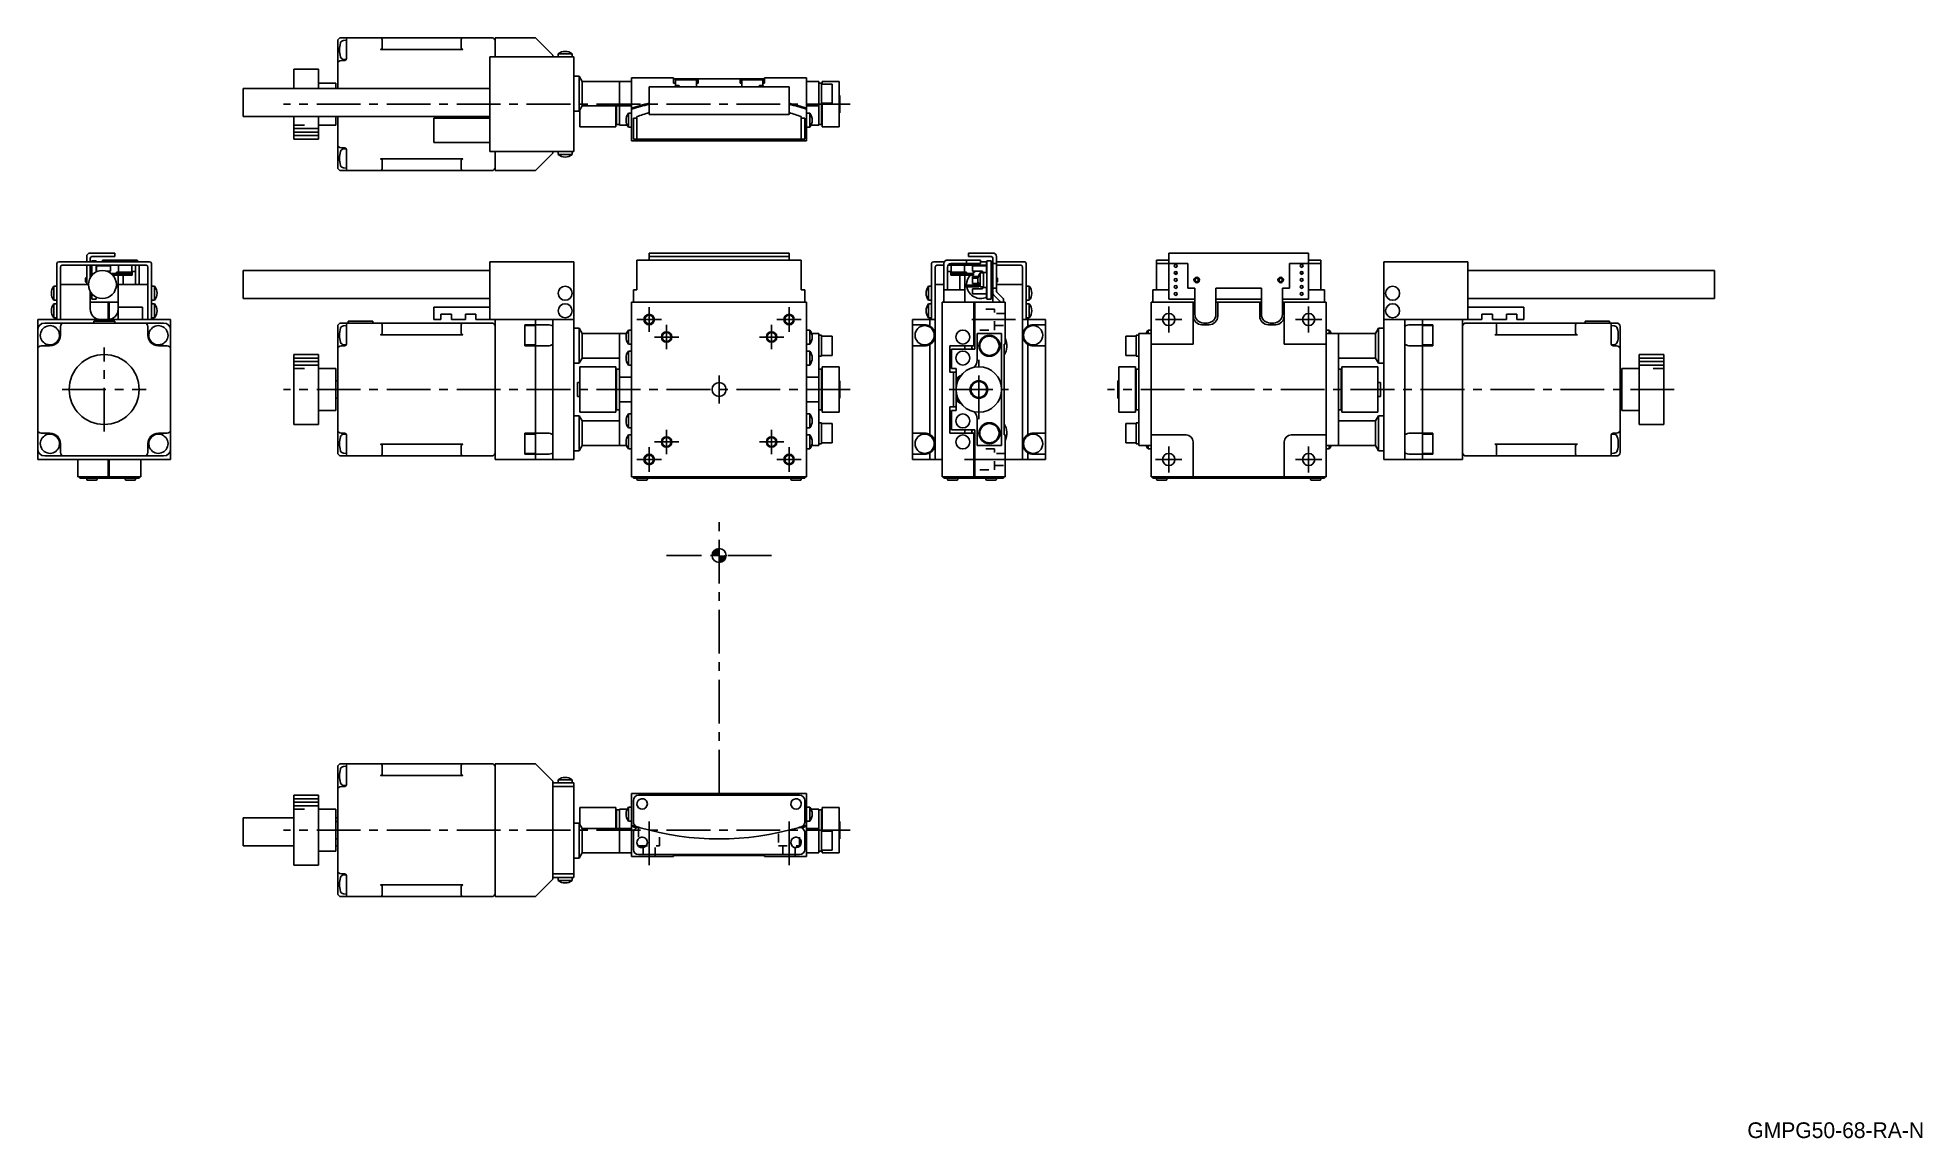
# Model space of a CAD drawing. Extents: x 56 to 595, y 17 to 332.
import ezdxf

# ---------------------------------------------------------------- set-up
doc = ezdxf.new("R2010")
doc.units = 0
doc.header["$LTSCALE"] = 10
doc.linetypes.add('CENTER', pattern=[2, 1.25, -0.25, 0.25, -0.25])
doc.linetypes.add('DOT', pattern=[0.5, 0.25, -0.25])
for name, color, linetype in [('1', 7, 'CONTINUOUS'), ('11', 7, 'CONTINUOUS'), ('15', 7, 'CONTINUOUS'), ('2', 7, 'CONTINUOUS')]:
    doc.layers.add(name, color=color, linetype=linetype)
doc.styles.get("Standard").update_dxf_attribs({"font": 'FG教科書体NT-M'})

msp = doc.modelspace()

# ---------------------------------------------------------------- texts
at = {"layer": '1', "color": 7}
msp.add_text('GMPG50-68-RA-N', height=4.5, dxfattribs=at).set_placement((544.632104, 16.993359))

# ---------------------------------------------------------------- linework, layer by layer
at = {"layer": '1', "color": 7, "linetype": 'CONTINUOUS'}
for p, q in [((141.749999, 328), (141.749999, 330.5)), ((143.749999, 331.5), (142.749999, 331.5)), ((144.249999, 330.75), (143.446276, 330.707879)), ((143.749999, 331.5), (144.749999, 331.5)), ((144.249999, 329.5), (144.249999, 331)), ((144.249999, 325.414214), (144.249999, 329.5)), ((153.949999, 331.5), (144.749999, 331.5)), ((153.949999, 331.5), (177.549999, 331.5)), ((154.444587, 328.574867), (154.440392, 328.550687)), ((154.447591, 328.599224), (154.444587, 328.574867)), ((154.449397, 328.623698), (154.447591, 328.599224)), ((154.449999, 328.648232), (154.449397, 328.623698)), ((154.449999, 331), (154.449999, 329.5)), ((154.449999, 329.5), (154.449999, 328.648232)), ((177.049999, 329.5), (177.049999, 331)), ((177.049999, 328.648232), (177.049999, 329.5)), ((177.050601, 328.623698), (177.049999, 328.648232)), ((177.052407, 328.599224), (177.050601, 328.623698)), ((177.055411, 328.574867), (177.052407, 328.599224)), ((177.059606, 328.550687), (177.055411, 328.574867)), ((177.549999, 331.5), (185.749999, 331.5)), ((186.749999, 331.5), (186.749999, 326)), ((186.749999, 331.5), (198.249999, 331.5)), ((203.249999, 326.5), (198.249999, 331.5)), ((141.749999, 328), (141.749999, 324)), ((141.749999, 317), (141.749999, 324)), ((143.749999, 325), (142.749999, 325)), ((143.446276, 325.292121), (144.184962, 325.253408)), ((153.974533, 328.148835), (153.949999, 328.148232)), ((153.949999, 328.148232), (177.549999, 328.148232)), ((153.999008, 328.15064), (153.974533, 328.148835)), ((154.023364, 328.153644), (153.999008, 328.15064)), ((154.047544, 328.15784), (154.023364, 328.153644)), ((154.071489, 328.163217), (154.047544, 328.15784)), ((154.095141, 328.169762), (154.071489, 328.163217)), ((154.118444, 328.17746), (154.095141, 328.169762)), ((154.141341, 328.186293), (154.118444, 328.17746)), ((154.163777, 328.196238), (154.141341, 328.186293)), ((154.185697, 328.207272), (154.163777, 328.196238)), ((154.20705, 328.219368), (154.185697, 328.207272)), ((154.227784, 328.232497), (154.20705, 328.219368)), ((154.247849, 328.246629), (154.227784, 328.232497)), ((154.267196, 328.261727), (154.247849, 328.246629)), ((154.285778, 328.277757), (154.267196, 328.261727)), ((154.303552, 328.294679), (154.285778, 328.277757)), ((154.320475, 328.312453), (154.303552, 328.294679)), ((154.336504, 328.331036), (154.320475, 328.312453)), ((154.351603, 328.350383), (154.336504, 328.331036)), ((154.365734, 328.370447), (154.351603, 328.350383)), ((154.378863, 328.391181), (154.365734, 328.370447)), ((154.39096, 328.412534), (154.378863, 328.391181)), ((154.401994, 328.434455), (154.39096, 328.412534)), ((154.411939, 328.456891), (154.401994, 328.434455)), ((154.420771, 328.479787), (154.411939, 328.456891)), ((154.428469, 328.50309), (154.420771, 328.479787)), ((154.435015, 328.526742), (154.428469, 328.50309)), ((154.440392, 328.550687), (154.435015, 328.526742)), ((177.064983, 328.526742), (177.059606, 328.550687)), ((177.071529, 328.50309), (177.064983, 328.526742)), ((177.079227, 328.479787), (177.071529, 328.50309)), ((177.088059, 328.456891), (177.079227, 328.479787)), ((177.098004, 328.434455), (177.088059, 328.456891)), ((177.109038, 328.412534), (177.098004, 328.434455)), ((177.121135, 328.391181), (177.109038, 328.412534)), ((177.134264, 328.370447), (177.121135, 328.391181)), ((177.148395, 328.350383), (177.134264, 328.370447)), ((177.163494, 328.331036), (177.148395, 328.350383)), ((177.179523, 328.312453), (177.163494, 328.331036)), ((177.196446, 328.294679), (177.179523, 328.312453)), ((177.21422, 328.277757), (177.196446, 328.294679)), ((177.232802, 328.261727), (177.21422, 328.277757)), ((177.252149, 328.246629), (177.232802, 328.261727)), ((177.272214, 328.232497), (177.252149, 328.246629)), ((177.292948, 328.219368), (177.272214, 328.232497)), ((177.314301, 328.207272), (177.292948, 328.219368)), ((177.336221, 328.196238), (177.314301, 328.207272)), ((177.358657, 328.186293), (177.336221, 328.196238)), ((177.381554, 328.17746), (177.358657, 328.186293)), ((177.404857, 328.169762), (177.381554, 328.17746)), ((177.428509, 328.163217), (177.404857, 328.169762)), ((177.452454, 328.15784), (177.428509, 328.163217)), ((177.476634, 328.153644), (177.452454, 328.15784)), ((177.50099, 328.15064), (177.476634, 328.153644)), ((177.525465, 328.148835), (177.50099, 328.15064)), ((177.549999, 328.148232), (177.525465, 328.148835)), ((185.249999, 325.5), (185.249999, 326)), ((209.249999, 326), (185.249999, 326)), ((185.249999, 325.5), (185.249999, 299.5)), ((203.249999, 326), (203.249999, 326.5)), ((204.749999, 326.897999), (204.854416, 326.897999)), ((204.749999, 326.897999), (204.749999, 326)), ((204.854416, 326.897999), (208.749999, 326.897999)), ((208.749999, 326), (208.749999, 326.897999)), ((209.249999, 326), (209.249999, 325.5)), ((209.249999, 299.5), (209.249999, 325.5)), ((129.249999, 322.5), (129.249999, 317)), ((136.249999, 322.5), (129.249999, 322.5)), ((136.249999, 317), (136.249999, 322.5)), ((141.249999, 318.5), (136.249999, 318.5)), ((141.249999, 318.5), (141.249999, 317)), ((210.749999, 320.5), (209.249999, 320.5)), ((210.749999, 310.5), (210.749999, 320.5)), ((211.616024, 319), (210.749999, 320.5)), ((211.616024, 319), (211.616024, 312)), ((222.249999, 319), (211.616024, 319)), ((222.249999, 319), (222.249999, 315.5)), ((222.249999, 319), (225.749999, 319)), ((225.749999, 320), (225.749999, 311.360778)), ((237.749999, 320), (225.749999, 320)), ((237.749999, 320), (237.749999, 318.5)), ((237.749999, 319.7), (240.249999, 319.7)), ((237.749999, 318.5), (238.249999, 318.5)), ((238.249999, 317.8), (237.949999, 317.5)), ((244.249999, 319.5), (238.249999, 319.5)), ((238.249999, 319.353553), (238.249999, 319.5)), ((238.249999, 317.8), (238.249999, 319.353553)), ((238.249999, 317.8), (239.249999, 317.8)), ((239.549999, 317.5), (239.249999, 317.8)), ((242.249999, 319.7), (240.249999, 319.7)), ((242.249999, 319.7), (244.749999, 319.7)), ((244.249999, 319.5), (244.249999, 319.353553)), ((244.249999, 319.353553), (244.249999, 317.646447)), ((244.249999, 318.5), (244.749999, 318.5)), ((244.749999, 319.7), (244.749999, 318.5)), ((256.749999, 319.7), (244.749999, 319.7)), ((256.749999, 319.7), (256.749999, 318.5)), ((256.749999, 319.7), (259.249999, 319.7)), ((256.749999, 318.5), (257.249999, 318.5)), ((263.249999, 319.5), (257.249999, 319.5)), ((257.249999, 319.353553), (257.249999, 319.5)), ((257.249999, 317.646447), (257.249999, 319.353553)), ((261.249999, 319.7), (259.249999, 319.7)), ((261.249999, 319.7), (263.749999, 319.7)), ((262.249999, 317.8), (261.949999, 317.5)), ((262.249999, 317.8), (263.249999, 317.8)), ((263.249999, 319.5), (263.249999, 319.353553)), ((263.249999, 319.353553), (263.249999, 317.8)), ((263.249999, 318.5), (263.749999, 318.5)), ((263.549999, 317.5), (263.249999, 317.8)), ((263.749999, 320), (263.749999, 318.5)), ((275.749999, 320), (263.749999, 320)), ((275.749999, 320), (275.749999, 311.360778)), ((279.249999, 319), (275.749999, 319)), ((279.249999, 319), (279.249999, 312)), ((280.049999, 318.5), (279.249999, 318.5)), ((280.049999, 312.5), (280.049999, 318.5)), ((283.049999, 318.25), (280.049999, 318.25)), ((280.249999, 318.25), (280.249999, 319)), ((285.049999, 319), (280.249999, 319)), ((283.049999, 315.5), (283.049999, 318.25)), ((285.049999, 319), (285.049999, 306)), ((114.750001, 317), (114.750001, 313)), ((185.249999, 317), (114.750001, 317)), ((114.750001, 313), (114.750001, 309)), ((222.249999, 315.5), (222.249999, 312)), ((270.749999, 317.5), (230.749999, 317.5)), ((230.749999, 316.5), (230.749999, 317.5)), ((230.749999, 309.5), (230.749999, 316.5)), ((244.249999, 317.5), (244.249999, 317.646447)), ((257.249999, 317.646447), (257.249999, 317.5)), ((270.749999, 317.5), (270.749999, 316.5)), ((270.749999, 309.5), (270.749999, 316.5)), ((279.249999, 312.5), (280.049999, 312.5)), ((280.049999, 312.75), (283.049999, 312.75)), ((280.049999, 306.700338), (280.049999, 312.5)), ((280.049999, 312.5), (280.049999, 308.090257)), ((280.249999, 306), (280.249999, 312.75)), ((283.049999, 312.75), (283.049999, 315.5)), ((285.249999, 315), (285.049999, 315)), ((285.249999, 314.5999), (285.249999, 315)), ((285.249999, 312.5), (285.249999, 314.5999)), ((285.249999, 310.4001), (285.249999, 312.5)), ((114.750001, 309), (185.249999, 309)), ((129.249999, 309), (129.249999, 302.5)), ((136.249999, 302.5), (136.249999, 309)), ((141.249999, 309), (141.249999, 306.5)), ((141.749999, 301), (141.749999, 309)), ((169.249999, 301.5), (169.249999, 308.5)), ((169.249999, 308.5), (185.249999, 308.5)), ((209.249999, 310.5), (210.749999, 310.5)), ((210.249999, 310.5), (210.749999, 310.5)), ((210.749999, 310.5), (211.616024, 312)), ((210.749999, 310.5), (210.949999, 310.5)), ((210.949999, 310.84641), (210.949999, 306)), ((211.616024, 312), (222.249999, 312)), ((221.249999, 306), (221.249999, 312)), ((221.249999, 309), (221.449999, 309)), ((221.449999, 306.700338), (221.449999, 312.019548)), ((221.449999, 312), (221.449999, 308.090257)), ((221.449999, 306.7), (221.449999, 309)), ((221.449999, 309), (221.449999, 308.09)), ((222.249999, 312), (225.749999, 312)), ((222.249999, 312), (222.249999, 310.5)), ((222.249999, 306.5), (222.249999, 310.5)), ((224.852, 309.9), (224.852, 305.9)), ((225.749999, 309.9), (224.852, 309.9)), ((225.749999, 309.9), (224.852, 309.9)), ((225.749999, 311.045441), (225.749999, 311.360778)), ((225.749999, 311.045441), (225.749999, 302)), ((226.249999, 302.5), (226.249999, 308.5)), ((226.249999, 308.5), (227.249999, 308.5)), ((227.249999, 303.5), (227.249999, 308.93747)), ((230.749999, 309.5), (270.749999, 309.5)), ((274.249999, 308.93747), (274.249999, 303.5)), ((274.249999, 308.5), (275.249999, 308.5)), ((275.249999, 308.5), (275.249999, 302.5)), ((279.249999, 312), (275.749999, 312)), ((275.749999, 311.360778), (275.749999, 311.045441)), ((275.749999, 311.045441), (275.749999, 302)), ((276.647998, 309.9), (275.749999, 309.9)), ((276.647998, 309.9), (275.749999, 309.9)), ((276.647998, 309.9), (276.647998, 305.9)), ((279.249999, 312), (279.249999, 310.5)), ((279.249999, 306.5), (279.249999, 310.5)), ((280.049999, 306.7), (280.049999, 309)), ((280.049999, 309), (280.049999, 308.09)), ((280.049999, 309), (280.249999, 309)), ((285.049999, 310), (285.249999, 310)), ((285.249999, 310), (285.249999, 310.4001)), ((129.249999, 302.5), (136.249999, 302.5)), ((136.249999, 306.5), (141.249999, 306.5)), ((210.949999, 306), (216.449999, 306)), ((216.449999, 306), (221.249999, 306)), ((221.449999, 306.7), (221.449999, 306.700338)), ((221.449999, 306.7), (222.249999, 306.7)), ((224.4725, 306.5), (222.249999, 306.5)), ((224.852, 305.9), (225.749999, 305.9)), ((224.852, 305.9), (225.749999, 305.9)), ((225.749999, 302), (275.749999, 302)), ((227.249999, 302.5), (226.249999, 302.5)), ((227.249999, 302.5), (227.249999, 303.5)), ((274.249999, 302.5), (227.249999, 302.5)), ((274.249999, 303.5), (274.249999, 302.5)), ((275.249999, 302.5), (274.249999, 302.5)), ((275.749999, 305.9), (276.647998, 305.9)), ((275.749999, 305.9), (276.647998, 305.9)), ((277.027498, 306.5), (279.249999, 306.5)), ((279.249999, 306.7), (280.049999, 306.7)), ((280.049999, 306.7), (280.049999, 306.700338)), ((280.249999, 306), (285.049999, 306)), ((141.749999, 301), (141.749999, 297)), ((141.749999, 294.5), (141.749999, 297)), ((143.749999, 300), (142.749999, 300)), ((144.184962, 299.746592), (143.446276, 299.707879)), ((144.249999, 295.5), (144.249999, 299.585786)), ((153.949999, 296.851768), (177.549999, 296.851768)), ((153.949999, 296.851768), (153.974533, 296.851165)), ((153.974533, 296.851165), (153.999008, 296.84936)), ((153.999008, 296.84936), (154.023364, 296.846356)), ((154.023364, 296.846356), (154.047544, 296.84216)), ((154.047544, 296.84216), (154.071489, 296.836783)), ((154.071489, 296.836783), (154.095141, 296.830238)), ((154.095141, 296.830238), (154.118444, 296.82254)), ((154.118444, 296.82254), (154.141341, 296.813707)), ((154.141341, 296.813707), (154.163777, 296.803762)), ((154.163777, 296.803762), (154.185697, 296.792728)), ((154.185697, 296.792728), (154.20705, 296.780632)), ((154.20705, 296.780632), (154.227784, 296.767503)), ((154.227784, 296.767503), (154.247849, 296.753371)), ((154.247849, 296.753371), (154.267196, 296.738273)), ((154.267196, 296.738273), (154.285778, 296.722243)), ((154.285778, 296.722243), (154.303552, 296.705321)), ((154.303552, 296.705321), (154.320475, 296.687547)), ((154.320475, 296.687547), (154.336504, 296.668964)), ((154.336504, 296.668964), (154.351603, 296.649617)), ((154.351603, 296.649617), (154.365734, 296.629553)), ((154.365734, 296.629553), (154.378863, 296.608819)), ((154.378863, 296.608819), (154.39096, 296.587466)), ((154.39096, 296.587466), (154.401994, 296.565545)), ((154.401994, 296.565545), (154.411939, 296.543109)), ((154.411939, 296.543109), (154.420771, 296.520213)), ((154.420771, 296.520213), (154.428469, 296.49691)), ((154.428469, 296.49691), (154.435015, 296.473258)), ((154.435015, 296.473258), (154.440392, 296.449313)), ((154.440392, 296.449313), (154.444587, 296.425133)), ((154.444587, 296.425133), (154.447591, 296.400776)), ((154.447591, 296.400776), (154.449397, 296.376302)), ((154.449397, 296.376302), (154.449999, 296.351768)), ((154.449999, 296.351768), (154.449999, 295.5)), ((185.249999, 301.5), (169.249999, 301.5)), ((177.049999, 296.351768), (177.050601, 296.376302)), ((177.049999, 295.5), (177.049999, 296.351768)), ((177.050601, 296.376302), (177.052407, 296.400776)), ((177.052407, 296.400776), (177.055411, 296.425133)), ((177.055411, 296.425133), (177.059606, 296.449313)), ((177.059606, 296.449313), (177.064983, 296.473258)), ((177.064983, 296.473258), (177.071529, 296.49691)), ((177.071529, 296.49691), (177.079227, 296.520213)), ((177.079227, 296.520213), (177.088059, 296.543109)), ((177.088059, 296.543109), (177.098004, 296.565545)), ((177.098004, 296.565545), (177.109038, 296.587466)), ((177.109038, 296.587466), (177.121135, 296.608819)), ((177.121135, 296.608819), (177.134264, 296.629553)), ((177.134264, 296.629553), (177.148395, 296.649617)), ((177.148395, 296.649617), (177.163494, 296.668964)), ((177.163494, 296.668964), (177.179523, 296.687547)), ((177.179523, 296.687547), (177.196446, 296.705321)), ((177.196446, 296.705321), (177.21422, 296.722243)), ((177.21422, 296.722243), (177.232802, 296.738273)), ((177.232802, 296.738273), (177.252149, 296.753371)), ((177.252149, 296.753371), (177.272214, 296.767503)), ((177.272214, 296.767503), (177.292948, 296.780632)), ((177.292948, 296.780632), (177.314301, 296.792728)), ((177.314301, 296.792728), (177.336221, 296.803762)), ((177.336221, 296.803762), (177.358657, 296.813707)), ((177.358657, 296.813707), (177.381554, 296.82254)), ((177.381554, 296.82254), (177.404857, 296.830238)), ((177.404857, 296.830238), (177.428509, 296.836783)), ((177.428509, 296.836783), (177.452454, 296.84216)), ((177.452454, 296.84216), (177.476634, 296.846356)), ((177.476634, 296.846356), (177.50099, 296.84936)), ((177.50099, 296.84936), (177.525465, 296.851165)), ((177.525465, 296.851165), (177.549999, 296.851768)), ((185.249999, 299), (185.249999, 299.5)), ((209.249999, 299), (185.249999, 299)), ((186.749999, 299), (186.749999, 293.5)), ((198.249999, 293.5), (203.249999, 298.5)), ((203.249999, 298.5), (203.249999, 299)), ((204.749999, 299), (204.749999, 298.102001)), ((204.781135, 298.102001), (204.749999, 298.102001)), ((208.749999, 298.102001), (204.781135, 298.102001)), ((208.749999, 298.102001), (208.749999, 299)), ((209.249999, 299.5), (209.249999, 299)), ((143.749999, 293.5), (142.749999, 293.5)), ((143.446276, 294.292121), (144.249999, 294.25)), ((144.749999, 293.5), (143.749999, 293.5)), ((144.249999, 294), (144.249999, 295.5)), ((153.949999, 293.5), (144.749999, 293.5)), ((153.949999, 293.5), (177.549999, 293.5)), ((154.449999, 295.5), (154.449999, 294)), ((177.049999, 294), (177.049999, 295.5)), ((177.549999, 293.5), (185.749999, 293.5)), ((186.749999, 293.5), (198.249999, 293.5)), ((78, 269.95), (71, 269.95)), ((78, 268.95), (78, 269.95)), ((230.749999, 269.95), (270.749999, 269.95)), ((230.749999, 268.95), (230.749999, 269.95)), ((270.749999, 269.95), (270.749999, 268.95)), ((322, 269.95), (322, 268.95)), ((322, 269.95), (329, 269.95)), ((379.250001, 269.95), (419.250001, 269.95)), ((379.250001, 268.95), (379.250001, 269.95)), ((419.250001, 269.95), (419.250001, 268.95)), ((61.5, 250.95), (61.5, 266.95)), ((62, 267.45), (88, 267.45)), ((62.5, 250.95), (62.5, 265.95)), ((63, 266.45), (87, 266.45)), ((70, 268.95), (70, 267.45)), ((70, 266.45), (70, 260.95)), ((71, 267.45), (71, 268.45)), ((71, 262.886492), (71, 266.45)), ((71.5, 264.25), (71, 264.25)), ((71.5, 268.95), (78, 268.95)), ((71.5, 267.45), (71.5, 267.75)), ((71.5, 267.75), (72.7, 267.75)), ((71.5, 263.595751), (71.5, 266.45)), ((72.7, 267.45), (72.7, 267.75)), ((72.7, 264.522114), (72.7, 266.45)), ((72.7, 265.25), (72.8, 265.25)), ((72.8, 266.45), (72.8, 266.25)), ((72.8, 264.570773), (72.8, 266.25)), ((72.8, 266.25), (76.8, 266.25)), ((74.5, 267.95), (78.56253, 267.95)), ((74.5, 267.95), (74.5, 267.45)), ((76.8, 264.75), (75.749, 264.75)), ((76.8, 266.25), (76.8, 264.75)), ((76.9, 264.15), (77.045808, 264.15)), ((77.045808, 264.15), (77.045808, 264.035265)), ((82.499853, 264.15), (77.045808, 264.15)), ((83, 264.45), (78.5, 264.45)), ((78.5, 264.45), (78.5, 264.15)), ((78.56253, 267.95), (78.56253, 267.45)), ((84, 267.95), (78.56253, 267.95)), ((79.1, 266.45), (79.1, 264.45)), ((82.499853, 263.65), (82.499853, 264.15)), ((82.499853, 264.15), (82.999865, 264.15)), ((82.9, 264.45), (82.9, 266.45)), ((82.999865, 264.15), (82.999865, 263.65)), ((83, 264.65), (84, 264.65)), ((83, 264.65), (83, 263.65)), ((84, 265.95), (84, 260.95)), ((85, 260.95), (85, 266.45)), ((87.5, 265.95), (87.5, 250.95)), ((88.5, 266.95), (88.5, 250.95)), ((114.750001, 264.95), (114.750001, 256.95)), ((185.249999, 264.95), (114.750001, 264.95)), ((209.249999, 267.45), (185.249999, 267.45)), ((185.249999, 266.95), (185.249999, 267.45)), ((185.249999, 266.95), (185.249999, 250.95)), ((209.249999, 267.45), (209.249999, 266.95)), ((209.249999, 250.95), (209.249999, 266.95)), ((227.249999, 267.95), (274.249999, 267.95)), ((227.249999, 266.95), (227.249999, 267.95)), ((227.249999, 259.45), (227.249999, 266.95)), ((270.749999, 268.95), (230.749999, 268.95)), ((230.749999, 268.95), (230.749999, 268.45)), ((230.749999, 267.95), (230.749999, 268.45)), ((270.749999, 268.45), (270.749999, 268.95)), ((270.749999, 268.45), (270.749999, 267.95)), ((274.249999, 267.95), (274.249999, 266.95)), ((274.249999, 259.45), (274.249999, 266.95)), ((311.5, 250.95), (311.5, 266.95)), ((312, 267.45), (315.133975, 267.45)), ((312.5, 260.95), (312.5, 265.95)), ((313, 266.45), (315, 266.45)), ((315, 259.45), (315, 266.95)), ((321.43747, 267.95), (316, 267.95)), ((316, 259.45), (316, 265.95)), ((316, 264.65), (317, 264.65)), ((316.133975, 266.45), (317.1, 266.45)), ((317, 266.95), (321.43747, 266.95)), ((317, 263.65), (317, 264.65)), ((317, 264.45), (321.5, 264.45)), ((317.000135, 264.15), (317.000135, 263.65)), ((317.500147, 264.15), (317.000135, 264.15)), ((317.1, 266.45), (320.9, 266.45)), ((317.1, 266.45), (317.1, 264.45)), ((317.500147, 263.65), (317.500147, 264.15)), ((317.500147, 264.15), (322.954192, 264.15)), ((320.9, 266.45), (327.2, 266.45)), ((320.9, 264.45), (320.9, 266.45)), ((321.43747, 266.95), (321.43747, 267.95)), ((321.43747, 267.95), (325.5, 267.95)), ((321.43747, 266.95), (325.5, 266.95)), ((321.5, 264.15), (321.5, 264.45)), ((322, 268.95), (328.5, 268.95)), ((322.954192, 264.15), (322.954192, 263.65)), ((323.500111, 264.15), (322.954192, 264.15)), ((323.2, 266.25), (323.2, 264.75)), ((327.2, 266.25), (323.2, 266.25)), ((323.2, 264.75), (326, 264.75)), ((323.500111, 264.15), (323.500111, 263.65)), ((325.402001, 262.25), (325.402001, 264.25)), ((326.3, 264.25), (325.402001, 264.25)), ((325.5, 266.95), (325.5, 267.95)), ((325.5, 267.45), (327.3, 267.45)), ((326, 264.75), (326, 264.25)), ((327.3, 264.4), (326.3, 264.4)), ((326.3, 264.4), (326.3, 260.1)), ((327.2, 266.25), (327.2, 267.25)), ((327.3, 267.25), (327.2, 267.25)), ((327.2, 264.4), (327.2, 266.25)), ((327.3, 265.25), (327.2, 265.25)), ((328.5, 267.75), (327.3, 267.75)), ((327.3, 267.75), (327.3, 256.75)), ((328.5, 267.75), (328.5, 256.75)), ((328.5, 267.45), (329, 267.45)), ((328.5, 266.45), (329, 266.45)), ((329, 264.25), (328.5, 264.25)), ((329, 268.45), (329, 266.95)), ((329, 266.95), (330, 266.95)), ((329, 266.95), (329, 259.95)), ((330, 266.95), (330, 268.95)), ((330, 267.45), (338, 267.45)), ((330, 259.95), (330, 266.95)), ((330, 266.45), (337, 266.45)), ((337.5, 265.95), (337.5, 260.95)), ((338.5, 266.95), (338.5, 250.95)), ((375.750001, 266.95), (375.750001, 267.95)), ((375.750001, 267.95), (379.250001, 267.95)), ((375.750001, 266.95), (379.250001, 266.95)), ((375.750001, 266.95), (375.750001, 265.95)), ((375.750001, 259.45), (375.750001, 265.95)), ((379.249964, 263.65), (379.249964, 264.15)), ((379.250001, 266.95), (379.250001, 268.95)), ((384.750001, 266.95), (379.250001, 266.95)), ((379.250001, 266.95), (379.250001, 256.75)), ((381.637299, 264.15), (380.862703, 264.15)), ((384.750001, 259.95), (384.750001, 266.95)), ((419.250001, 266.95), (413.750001, 266.95)), ((413.750001, 266.95), (413.750001, 259.95)), ((416.862703, 264.15), (417.637299, 264.15)), ((419.250001, 268.95), (419.250001, 266.95)), ((419.250001, 267.95), (422.750001, 267.95)), ((419.250001, 266.95), (422.750001, 266.95)), ((419.250001, 256.75), (419.250001, 266.95)), ((419.250038, 263.65), (419.250038, 264.15)), ((422.750001, 267.95), (422.750001, 266.95)), ((422.750001, 265.95), (422.750001, 266.95)), ((422.750001, 265.95), (422.750001, 259.45)), ((440.750001, 267.45), (464.750001, 267.45)), ((440.750001, 266.95), (440.750001, 267.45)), ((440.750001, 266.95), (440.750001, 250.95)), ((464.750001, 267.45), (464.750001, 266.95)), ((464.750001, 250.95), (464.750001, 266.95)), ((535.249999, 264.95), (464.750001, 264.95)), ((535.249999, 256.95), (535.249999, 264.95)), ((60.602001, 259.087782), (60.602001, 260.45)), ((61.5, 260.45), (60.602001, 260.45)), ((60.602001, 256.45), (60.602001, 259.087782)), ((62.5, 260.95), (70.5, 260.95)), ((70, 263.05), (69.7, 262.75)), ((69.7, 261.75), (69.7, 262.75)), ((69.7, 261.75), (70, 261.45)), ((71, 253.95), (71, 259.013508)), ((77.451271, 263.65), (82.499853, 263.65)), ((79, 260.25), (78.438274, 260.25)), ((78.494997, 260.75), (79, 260.75)), ((79, 261.05), (78.5, 261.05)), ((78.5, 261.05), (78.5, 260.95)), ((78.5, 260.95), (78.5, 260.75)), ((79, 260.95), (79, 263.65)), ((79, 260.95), (87.5, 260.95)), ((79, 260.95), (79, 254.45)), ((80.410616, 260.95), (80.410616, 263.65)), ((82.999865, 263.65), (82.499853, 263.65)), ((83, 263.65), (82.999865, 263.65)), ((89.397999, 260.45), (88.5, 260.45)), ((89.397999, 260.45), (89.397999, 258.801531)), ((89.397999, 258.801531), (89.397999, 256.45)), ((226.249999, 255.95), (226.249999, 259.45)), ((227.249999, 259.45), (226.249999, 259.45)), ((275.249999, 259.45), (274.249999, 259.45)), ((275.249999, 255.95), (275.249999, 259.45)), ((310.602001, 256.45), (310.602001, 260.45)), ((311.5, 260.45), (310.602001, 260.45)), ((312.5, 250.95), (312.5, 260.95)), ((312.5, 250.95), (312.5, 260.95)), ((312.5, 260.95), (315, 260.95)), ((315, 255.95), (315, 259.45)), ((321, 259.45), (315, 259.45)), ((317.000135, 263.65), (317, 263.65)), ((317.000135, 263.65), (317.500147, 263.65)), ((322.954192, 263.65), (317.500147, 263.65)), ((319.589384, 259.45), (319.589384, 263.65)), ((321, 259.45), (321, 263.65)), ((321.5, 261.05), (321, 261.05)), ((321.5, 260.75), (321, 260.75)), ((325, 260.25), (321, 260.25)), ((321, 255.95), (321, 259.45)), ((321.5, 260.75), (321.5, 261.05)), ((321.5, 260.75), (325, 260.75)), ((322.954192, 263.65), (323.500111, 263.65)), ((323.2, 263.25), (323.2, 262.75)), ((324.860263, 263.25), (323.2, 263.25)), ((323.2, 262.75), (323.2, 261.25)), ((324.739304, 262.75), (323.2, 262.75)), ((323.2, 261.25), (324.860263, 261.25)), ((323.2, 259.75), (323.2, 258.25)), ((326, 259.75), (323.2, 259.75)), ((325, 260.75), (325, 260.25)), ((325, 260.75), (325, 260.25)), ((325.402001, 260.25), (325.402001, 262.25)), ((325.402001, 260.25), (326.3, 260.25)), ((326, 260.25), (326, 259.75)), ((326.3, 260.1), (327.3, 260.1)), ((327.2, 258.25), (327.2, 260.1)), ((327.3, 259.25), (327.2, 259.25)), ((328.5, 260.25), (329, 260.25)), ((330, 259.95), (329, 259.95)), ((329, 259.95), (329, 258.357107)), ((330.3, 262.75), (330, 263.05)), ((330, 261.45), (330.3, 261.75)), ((330, 260.95), (337.5, 260.95)), ((330, 259.157107), (330, 259.95)), ((331.853553, 257.096447), (330.146447, 258.803553)), ((330.3, 262.75), (330.3, 262.25)), ((330.3, 262.25), (330.3, 261.75)), ((337.5, 260.95), (337.5, 250.95)), ((337.5, 260.95), (337.5, 250.95)), ((339.397999, 260.45), (338.5, 260.45)), ((339.397999, 260.45), (339.397999, 256.45)), ((374.750001, 255.95), (374.750001, 259.45)), ((379.250001, 259.45), (374.750001, 259.45)), ((386.750001, 259.95), (384.750001, 259.95)), ((386.750001, 259.157107), (386.750001, 259.95)), ((386.750001, 259.157107), (386.750001, 258.803553)), ((386.750001, 257.096447), (386.750001, 258.803553)), ((405.750001, 259.95), (392.750001, 259.95)), ((392.750001, 259.95), (392.750001, 259.157107)), ((392.750001, 258.803553), (392.750001, 259.157107)), ((392.750001, 258.803553), (392.750001, 257.096447)), ((405.750001, 259.157107), (405.750001, 259.95)), ((405.750001, 259.157107), (405.750001, 258.803553)), ((405.750001, 257.096447), (405.750001, 258.803553)), ((413.750001, 259.95), (411.750001, 259.95)), ((411.750001, 259.95), (411.750001, 259.157107)), ((411.750001, 258.803553), (411.750001, 259.157107)), ((411.750001, 258.803553), (411.750001, 257.096447)), ((423.750001, 259.45), (419.250001, 259.45)), ((423.750001, 255.95), (423.750001, 259.45)), ((60.602001, 256.45), (61.5, 256.45)), ((60.602001, 254.087782), (60.602001, 255.45)), ((61.5, 255.45), (60.602001, 255.45)), ((60.602001, 251.45), (60.602001, 254.087782)), ((71, 255.95), (76.139222, 255.95)), ((71.5, 256.75), (71.5, 258.304249)), ((71.5, 256.75), (72.7, 256.75)), ((72.7, 256.75), (72.7, 257.377886)), ((72.7, 257.25), (72.8, 257.25)), ((72.8, 257.25), (72.8, 257.329227)), ((76.139222, 255.95), (76.454559, 255.95)), ((76.139222, 250.953232), (76.139222, 255.95)), ((76.454559, 255.95), (76.454559, 250.984637)), ((76.454559, 255.95), (79, 255.95)), ((79, 250.95), (79, 254.45)), ((86, 254.45), (79, 254.45)), ((86, 250.95), (86, 254.45)), ((88.5, 256.45), (89.397999, 256.45)), ((89.397999, 255.45), (88.5, 255.45)), ((89.397999, 255.45), (89.397999, 253.801531)), ((89.397999, 253.801531), (89.397999, 251.45)), ((114.750001, 256.95), (185.249999, 256.95)), ((169.249999, 250.95), (169.249999, 254.45)), ((185.249999, 254.45), (169.249999, 254.45)), ((225.749999, 205.95), (225.749999, 255.95)), ((225.749999, 255.95), (275.749999, 255.95)), ((275.749999, 255.95), (275.749999, 205.95)), ((310.602001, 256.45), (311.5, 256.45)), ((310.602001, 251.45), (310.602001, 255.45)), ((311.5, 255.45), (310.602001, 255.45)), ((314.5, 255.95), (314.5, 205.95)), ((323.545441, 255.95), (314.5, 255.95)), ((323.2, 258.25), (327.2, 258.25)), ((323.545441, 248.95), (323.545441, 255.95)), ((323.545441, 255.95), (323.860778, 255.95)), ((323.860778, 255.95), (323.860778, 242.45)), ((332.5, 255.95), (323.860778, 255.95)), ((327.2, 258.25), (327.2, 257.25)), ((327.3, 257.25), (327.2, 257.25)), ((328.5, 256.75), (327.3, 256.75)), ((329, 258.357107), (329, 255.95)), ((329.146447, 258.003553), (330.853553, 256.296447)), ((332, 256.742893), (332, 255.95)), ((332.5, 243.95), (332.5, 255.95)), ((338.5, 256.45), (339.397999, 256.45)), ((339.397999, 255.45), (338.5, 255.45)), ((339.397999, 255.45), (339.397999, 251.45)), ((374.250001, 243.95), (374.250001, 255.95)), ((374.250001, 255.95), (386.250001, 255.95)), ((379.250001, 256.75), (386.750001, 256.75)), ((386.250001, 243.95), (386.250001, 255.95)), ((386.750001, 255.95), (386.250001, 255.95)), ((386.750001, 256.742893), (386.750001, 257.096447)), ((386.750001, 256.742893), (386.750001, 252.45)), ((392.750001, 257.096447), (392.750001, 256.742893)), ((392.750001, 256.75), (405.750001, 256.75)), ((392.750001, 252.45), (392.750001, 256.742893)), ((393.250001, 255.95), (392.750001, 255.95)), ((393.250001, 251.95), (393.250001, 255.95)), ((393.250001, 255.95), (405.250001, 255.95)), ((405.250001, 255.95), (405.250001, 251.95)), ((405.750001, 255.95), (405.250001, 255.95)), ((405.750001, 256.742893), (405.750001, 257.096447)), ((405.750001, 256.742893), (405.750001, 252.45)), ((411.750001, 257.096447), (411.750001, 256.742893)), ((411.750001, 256.75), (419.250001, 256.75)), ((411.750001, 252.45), (411.750001, 256.742893)), ((412.250001, 255.95), (411.750001, 255.95)), ((412.250001, 255.95), (424.250001, 255.95)), ((412.250001, 255.95), (412.250001, 243.95)), ((424.250001, 255.95), (424.250001, 243.95)), ((464.750001, 256.95), (535.249999, 256.95)), ((480.750001, 254.45), (464.750001, 254.45)), ((480.750001, 250.95), (480.750001, 254.45)), ((56, 247.95), (56, 250.95)), ((56, 250.95), (61.5, 250.95)), ((56, 243.864214), (56, 247.95)), ((56, 246.598232), (56, 247.95)), ((58, 249.95), (62.085786, 249.95)), ((58, 249.95), (59.351768, 249.95)), ((60.602001, 251.45), (61.5, 251.45)), ((62.5, 250.95), (61.5, 250.95)), ((62.085786, 249.95), (63.5, 249.95)), ((62.5, 250.95), (79, 250.95)), ((62.5, 246.45), (62.5, 248.95)), ((63.5, 249.95), (86.5, 249.95)), ((72, 250.45), (72, 249.95)), ((78, 250.45), (72, 250.45)), ((78, 250.45), (78, 249.95)), ((79, 250.95), (86, 250.95)), ((86, 250.95), (87.5, 250.95)), ((86.5, 249.95), (87.914214, 249.95)), ((88.5, 250.95), (87.5, 250.95)), ((87.5, 248.95), (87.5, 246.45)), ((87.914214, 249.95), (92, 249.95)), ((88.5, 251.45), (89.397999, 251.45)), ((88.5, 250.95), (94, 250.95)), ((90.648232, 249.95), (92, 249.95)), ((94, 250.95), (94, 247.95)), ((94, 247.95), (94, 243.864214)), ((94, 247.95), (94, 246.598232)), ((141.749999, 246.45), (141.749999, 248.95)), ((143.749999, 249.95), (142.749999, 249.95)), ((144.249999, 249.2), (143.446276, 249.157879)), ((143.749999, 249.95), (144.749999, 249.95)), ((144.249999, 247.95), (144.249999, 249.45)), ((144.249999, 243.864214), (144.249999, 247.95)), ((144.749999, 250.45), (144.749999, 249.95)), ((151.749999, 250.45), (144.749999, 250.45)), ((153.949999, 249.95), (144.749999, 249.95)), ((151.749999, 250.45), (151.749999, 249.95)), ((153.949999, 249.95), (177.549999, 249.95)), ((154.449999, 249.45), (154.449999, 247.95)), ((154.449999, 247.95), (154.449999, 247.098232)), ((169.249999, 250.95), (171.249999, 250.95)), ((171.249999, 252.45), (174.249999, 252.45)), ((171.249999, 250.95), (171.249999, 252.45)), ((174.249999, 252.45), (174.249999, 250.95)), ((174.249999, 250.95), (178.249999, 250.95)), ((177.049999, 247.95), (177.049999, 249.45)), ((177.049999, 247.098232), (177.049999, 247.95)), ((177.549999, 249.95), (185.749999, 249.95)), ((178.249999, 252.45), (181.249999, 252.45)), ((178.249999, 250.95), (178.249999, 252.45)), ((181.249999, 252.45), (181.249999, 250.95)), ((181.249999, 250.95), (185.249999, 250.95)), ((185.249999, 250.95), (186.749999, 250.95)), ((186.749999, 250.95), (186.749999, 210.95)), ((186.749999, 250.95), (198.249999, 250.95)), ((195.249999, 249.45), (198.249999, 249.45)), ((195.249999, 243.45), (195.249999, 249.45)), ((198.249999, 249.2), (195.249999, 249.2)), ((198.249999, 249.45), (198.249999, 250.95)), ((198.249999, 250.95), (203.249999, 250.95)), ((201.749999, 249.45), (198.249999, 249.45)), ((198.249999, 243.7), (198.249999, 249.2)), ((198.249999, 243.7), (198.249999, 249.2)), ((203.249999, 250.95), (203.249999, 249.048076)), ((203.249999, 250.95), (209.249999, 250.95)), ((203.249999, 246.45), (203.249999, 249.048076)), ((209.249999, 210.95), (209.249999, 250.95)), ((210.749999, 248.45), (209.249999, 248.45)), ((210.749999, 243.45), (210.749999, 248.45)), ((211.616024, 246.95), (210.749999, 248.45)), ((224.852, 247.95), (224.852, 245.95)), ((225.749999, 247.95), (224.852, 247.95)), ((276.647998, 247.95), (275.749999, 247.95)), ((276.647998, 247.95), (276.647998, 245.95)), ((306, 249.45), (306, 250.95)), ((306, 250.95), (311, 250.95)), ((309.5, 249.45), (306, 249.45)), ((306, 243.45), (306, 249.45)), ((310.602001, 251.45), (311.5, 251.45)), ((311, 250.95), (311, 249.048076)), ((311, 250.95), (311.5, 250.95)), ((312.5, 250.95), (311.5, 250.95)), ((312.5, 210.95), (312.5, 250.95)), ((323.545441, 248.95), (323.545441, 243.45)), ((337.5, 250.95), (337.5, 210.95)), ((338.5, 250.95), (337.5, 250.95)), ((338.5, 251.45), (339.397999, 251.45)), ((338.5, 250.95), (339, 250.95)), ((339, 249.048076), (339, 250.95)), ((339, 250.95), (344, 250.95)), ((344, 249.45), (340.5, 249.45)), ((344, 250.95), (344, 249.45)), ((344, 243.45), (344, 249.45)), ((373.352002, 246.95), (373.352002, 247.95)), ((374.250001, 247.95), (373.352002, 247.95)), ((388.750001, 249.45), (390.750001, 249.45)), ((390.250001, 249.95), (389.250001, 249.95)), ((407.750001, 249.45), (409.750001, 249.45)), ((409.250001, 249.95), (408.250001, 249.95)), ((425.148, 247.95), (424.250001, 247.95)), ((425.148, 246.95), (425.148, 247.95)), ((439.250001, 248.45), (438.383976, 246.95)), ((439.250001, 248.45), (439.250001, 238.45)), ((440.750001, 248.45), (439.250001, 248.45)), ((440.750001, 250.95), (440.750001, 210.95)), ((446.750001, 250.95), (440.750001, 250.95)), ((446.750001, 249.048076), (446.750001, 250.95)), ((446.750001, 250.95), (451.750001, 250.95)), ((446.750001, 249.048076), (446.750001, 246.45)), ((451.750001, 249.45), (448.250001, 249.45)), ((451.750001, 250.95), (451.750001, 249.45)), ((463.250001, 250.95), (451.750001, 250.95)), ((451.750001, 249.45), (454.750001, 249.45)), ((451.750001, 249.2), (451.750001, 243.7)), ((454.750001, 249.2), (451.750001, 249.2)), ((454.750001, 243.45), (454.750001, 249.45)), ((463.250001, 210.95), (463.250001, 250.95)), ((464.750001, 250.95), (463.250001, 250.95)), ((472.450001, 249.95), (464.250001, 249.95)), ((464.750001, 250.95), (468.750001, 250.95)), ((468.750001, 252.45), (471.750001, 252.45)), ((468.750001, 250.95), (468.750001, 252.45)), ((471.750001, 252.45), (471.750001, 250.95)), ((471.750001, 250.95), (475.750001, 250.95)), ((496.050001, 249.95), (472.450001, 249.95)), ((472.950001, 249.45), (472.950001, 247.95)), ((472.950001, 247.95), (472.950001, 247.098232)), ((475.750001, 252.45), (478.750001, 252.45)), ((475.750001, 250.95), (475.750001, 252.45)), ((478.750001, 252.45), (478.750001, 250.95)), ((478.750001, 250.95), (480.750001, 250.95)), ((495.550001, 247.95), (495.550001, 249.45)), ((495.550001, 247.098232), (495.550001, 247.95)), ((496.050001, 249.95), (505.250001, 249.95)), ((505.250001, 250.45), (498.250001, 250.45)), ((498.250001, 250.45), (498.250001, 249.95)), ((505.250001, 250.45), (505.250001, 249.95)), ((505.250001, 249.95), (506.250001, 249.95)), ((505.750001, 249.45), (505.750001, 247.95)), ((506.553724, 249.157879), (505.750001, 249.2)), ((505.750001, 247.95), (505.750001, 243.864214)), ((506.250001, 249.95), (507.250001, 249.95)), ((508.250001, 248.95), (508.250001, 246.45)), ((56, 242.45), (56, 243.864214)), ((56, 219.45), (56, 242.45)), ((57, 243.45), (59.5, 243.45)), ((90.5, 243.45), (93, 243.45)), ((94, 243.864214), (94, 242.45)), ((94, 242.45), (94, 219.45)), ((141.749999, 246.45), (141.749999, 242.45)), ((141.749999, 219.45), (141.749999, 242.45)), ((143.749999, 243.45), (142.749999, 243.45)), ((143.446276, 243.742121), (144.184962, 243.703408)), ((153.974533, 246.598835), (153.949999, 246.598232)), ((153.949999, 246.598232), (177.549999, 246.598232)), ((153.999008, 246.60064), (153.974533, 246.598835)), ((154.023364, 246.603644), (153.999008, 246.60064)), ((154.047544, 246.60784), (154.023364, 246.603644)), ((154.071489, 246.613217), (154.047544, 246.60784)), ((154.095141, 246.619762), (154.071489, 246.613217)), ((154.118444, 246.62746), (154.095141, 246.619762)), ((154.141341, 246.636293), (154.118444, 246.62746)), ((154.163777, 246.646238), (154.141341, 246.636293)), ((154.185697, 246.657272), (154.163777, 246.646238)), ((154.20705, 246.669368), (154.185697, 246.657272)), ((154.227784, 246.682497), (154.20705, 246.669368)), ((154.247849, 246.696629), (154.227784, 246.682497)), ((154.267196, 246.711727), (154.247849, 246.696629)), ((154.285778, 246.727757), (154.267196, 246.711727)), ((154.303552, 246.744679), (154.285778, 246.727757)), ((154.320475, 246.762453), (154.303552, 246.744679)), ((154.336504, 246.781036), (154.320475, 246.762453)), ((154.351603, 246.800383), (154.336504, 246.781036)), ((154.365734, 246.820447), (154.351603, 246.800383)), ((154.378863, 246.841181), (154.365734, 246.820447)), ((154.39096, 246.862534), (154.378863, 246.841181)), ((154.401994, 246.884455), (154.39096, 246.862534)), ((154.411939, 246.906891), (154.401994, 246.884455)), ((154.420771, 246.929787), (154.411939, 246.906891)), ((154.428469, 246.95309), (154.420771, 246.929787)), ((154.435015, 246.976742), (154.428469, 246.95309)), ((154.440392, 247.000687), (154.435015, 246.976742)), ((154.444587, 247.024867), (154.440392, 247.000687)), ((154.447591, 247.049224), (154.444587, 247.024867)), ((154.449397, 247.073698), (154.447591, 247.049224)), ((154.449999, 247.098232), (154.449397, 247.073698)), ((177.050601, 247.073698), (177.049999, 247.098232)), ((177.052407, 247.049224), (177.050601, 247.073698)), ((177.055411, 247.024867), (177.052407, 247.049224)), ((177.059606, 247.000687), (177.055411, 247.024867)), ((177.064983, 246.976742), (177.059606, 247.000687)), ((177.071529, 246.95309), (177.064983, 246.976742)), ((177.079227, 246.929787), (177.071529, 246.95309)), ((177.088059, 246.906891), (177.079227, 246.929787)), ((177.098004, 246.884455), (177.088059, 246.906891)), ((177.109038, 246.862534), (177.098004, 246.884455)), ((177.121135, 246.841181), (177.109038, 246.862534)), ((177.134264, 246.820447), (177.121135, 246.841181)), ((177.148395, 246.800383), (177.134264, 246.820447)), ((177.163494, 246.781036), (177.148395, 246.800383)), ((177.179523, 246.762453), (177.163494, 246.781036)), ((177.196446, 246.744679), (177.179523, 246.762453)), ((177.21422, 246.727757), (177.196446, 246.744679)), ((177.232802, 246.711727), (177.21422, 246.727757)), ((177.252149, 246.696629), (177.232802, 246.711727)), ((177.272214, 246.682497), (177.252149, 246.696629)), ((177.292948, 246.669368), (177.272214, 246.682497)), ((177.314301, 246.657272), (177.292948, 246.669368)), ((177.336221, 246.646238), (177.314301, 246.657272)), ((177.358657, 246.636293), (177.336221, 246.646238)), ((177.381554, 246.62746), (177.358657, 246.636293)), ((177.404857, 246.619762), (177.381554, 246.62746)), ((177.428509, 246.613217), (177.404857, 246.619762)), ((177.452454, 246.60784), (177.428509, 246.613217)), ((177.476634, 246.603644), (177.452454, 246.60784)), ((177.50099, 246.60064), (177.476634, 246.603644)), ((177.525465, 246.598835), (177.50099, 246.60064)), ((177.549999, 246.598232), (177.525465, 246.598835)), ((195.249999, 243.7), (198.249999, 243.7)), ((198.249999, 243.45), (195.249999, 243.45)), ((198.249999, 218.45), (198.249999, 243.45)), ((198.249999, 243.45), (201.749999, 243.45)), ((203.249999, 243.851924), (203.249999, 246.45)), ((203.249999, 243.851924), (203.249999, 218.048076)), ((210.749999, 238.45), (210.749999, 243.45)), ((211.616024, 246.95), (211.616024, 239.95)), ((222.249999, 246.95), (211.616024, 246.95)), ((222.249999, 246.95), (224.310262, 246.95)), ((222.249999, 243.45), (222.249999, 246.95)), ((222.249999, 239.357477), (222.249999, 243.45)), ((224.852, 245.95), (224.852, 243.95)), ((224.852, 243.95), (225.749999, 243.95)), ((275.749999, 243.95), (276.647998, 243.95)), ((276.647998, 245.95), (276.647998, 243.95)), ((279.249999, 246.95), (277.189736, 246.95)), ((279.249999, 239.357477), (279.249999, 246.95)), ((280.049999, 246.45), (279.249999, 246.45)), ((280.049999, 243.45), (280.049999, 246.45)), ((283.049999, 246.2), (280.049999, 246.2)), ((280.049999, 240.45), (280.049999, 243.45)), ((283.049999, 240.7), (283.049999, 246.2)), ((283.049999, 240.7), (283.049999, 246.2)), ((306, 218.45), (306, 243.45)), ((306, 243.45), (309.5, 243.45)), ((311, 243.851924), (311, 218.048076)), ((316.680125, 243.45), (323.545441, 243.45)), ((316.680125, 235.95), (316.680125, 243.45)), ((317.210678, 236.95), (317.210678, 242.45)), ((323.860778, 242.45), (317.210678, 242.45)), ((321, 242.45), (321, 243.45)), ((323.545441, 243.45), (323.860778, 243.45)), ((324.5, 239.357477), (324.5, 246.95)), ((331.5, 246.95), (324.5, 246.95)), ((331.5, 230.95), (331.5, 246.95)), ((332.2, 243.95), (332.5, 243.95)), ((332.2, 217.95), (332.2, 243.95)), ((339, 218.048076), (339, 243.851924)), ((340.5, 243.45), (344, 243.45)), ((344, 243.45), (344, 218.45)), ((366.950001, 246.2), (366.950001, 240.7)), ((369.950001, 246.2), (366.950001, 246.2)), ((369.950001, 246.45), (369.950001, 240.45)), ((369.950001, 246.45), (369.950001, 246.2)), ((370.750001, 246.45), (369.950001, 246.45)), ((369.950001, 246.2), (369.950001, 243.45)), ((369.950001, 240.7), (369.950001, 246.2)), ((369.950001, 243.45), (369.950001, 240.7)), ((370.750001, 246.95), (374.250001, 246.95)), ((370.750001, 214.95), (370.750001, 246.95)), ((374.250001, 243.95), (386.250001, 243.95)), ((374.250001, 217.95), (374.250001, 243.95)), ((412.250001, 243.95), (424.250001, 243.95)), ((427.750001, 246.95), (424.250001, 246.95)), ((424.250001, 243.95), (424.250001, 217.95)), ((427.750001, 243.45), (427.750001, 246.95)), ((438.383976, 246.95), (427.750001, 246.95)), ((427.750001, 218.45), (427.750001, 243.45)), ((438.383976, 243.45), (438.383976, 246.95)), ((438.383976, 239.95), (438.383976, 243.45)), ((446.750001, 246.45), (446.750001, 243.851924)), ((446.750001, 218.048076), (446.750001, 243.851924)), ((448.250001, 243.45), (451.750001, 243.45)), ((451.750001, 243.7), (454.750001, 243.7)), ((451.750001, 243.45), (451.750001, 218.45)), ((454.750001, 243.45), (451.750001, 243.45)), ((472.474535, 246.598835), (472.450001, 246.598232)), ((496.050001, 246.598232), (472.450001, 246.598232)), ((472.49901, 246.60064), (472.474535, 246.598835)), ((472.523366, 246.603644), (472.49901, 246.60064)), ((472.547546, 246.60784), (472.523366, 246.603644)), ((472.571491, 246.613217), (472.547546, 246.60784)), ((472.595143, 246.619762), (472.571491, 246.613217)), ((472.618446, 246.62746), (472.595143, 246.619762)), ((472.641343, 246.636293), (472.618446, 246.62746)), ((472.663779, 246.646238), (472.641343, 246.636293)), ((472.685699, 246.657272), (472.663779, 246.646238)), ((472.707052, 246.669368), (472.685699, 246.657272)), ((472.727786, 246.682497), (472.707052, 246.669368)), ((472.747851, 246.696629), (472.727786, 246.682497)), ((472.767198, 246.711727), (472.747851, 246.696629)), ((472.78578, 246.727757), (472.767198, 246.711727)), ((472.803554, 246.744679), (472.78578, 246.727757)), ((472.820477, 246.762453), (472.803554, 246.744679)), ((472.836506, 246.781036), (472.820477, 246.762453)), ((472.851605, 246.800383), (472.836506, 246.781036)), ((472.865736, 246.820447), (472.851605, 246.800383)), ((472.878865, 246.841181), (472.865736, 246.820447)), ((472.890962, 246.862534), (472.878865, 246.841181)), ((472.901996, 246.884455), (472.890962, 246.862534)), ((472.911941, 246.906891), (472.901996, 246.884455)), ((472.920773, 246.929787), (472.911941, 246.906891)), ((472.928471, 246.95309), (472.920773, 246.929787)), ((472.935017, 246.976742), (472.928471, 246.95309)), ((472.940394, 247.000687), (472.935017, 246.976742)), ((472.944589, 247.024867), (472.940394, 247.000687)), ((472.947593, 247.049224), (472.944589, 247.024867)), ((472.949399, 247.073698), (472.947593, 247.049224)), ((472.950001, 247.098232), (472.949399, 247.073698)), ((495.550603, 247.073698), (495.550001, 247.098232)), ((495.552409, 247.049224), (495.550603, 247.073698)), ((495.555413, 247.024867), (495.552409, 247.049224)), ((495.559608, 247.000687), (495.555413, 247.024867)), ((495.564985, 246.976742), (495.559608, 247.000687)), ((495.571531, 246.95309), (495.564985, 246.976742)), ((495.579229, 246.929787), (495.571531, 246.95309)), ((495.588061, 246.906891), (495.579229, 246.929787)), ((495.598006, 246.884455), (495.588061, 246.906891)), ((495.60904, 246.862534), (495.598006, 246.884455)), ((495.621137, 246.841181), (495.60904, 246.862534)), ((495.634266, 246.820447), (495.621137, 246.841181)), ((495.648397, 246.800383), (495.634266, 246.820447)), ((495.663496, 246.781036), (495.648397, 246.800383)), ((495.679525, 246.762453), (495.663496, 246.781036)), ((495.696448, 246.744679), (495.679525, 246.762453)), ((495.714222, 246.727757), (495.696448, 246.744679)), ((495.732804, 246.711727), (495.714222, 246.727757)), ((495.752151, 246.696629), (495.732804, 246.711727)), ((495.772216, 246.682497), (495.752151, 246.696629)), ((495.79295, 246.669368), (495.772216, 246.682497)), ((495.814303, 246.657272), (495.79295, 246.669368)), ((495.836223, 246.646238), (495.814303, 246.657272)), ((495.858659, 246.636293), (495.836223, 246.646238)), ((495.881556, 246.62746), (495.858659, 246.636293)), ((495.904859, 246.619762), (495.881556, 246.62746)), ((495.928511, 246.613217), (495.904859, 246.619762)), ((495.952456, 246.60784), (495.928511, 246.613217)), ((495.976636, 246.603644), (495.952456, 246.60784)), ((496.000992, 246.60064), (495.976636, 246.603644)), ((496.025467, 246.598835), (496.000992, 246.60064)), ((496.050001, 246.598232), (496.025467, 246.598835)), ((505.815038, 243.703408), (506.553724, 243.742121)), ((506.250001, 243.45), (507.250001, 243.45)), ((508.250001, 242.45), (508.250001, 246.45)), ((508.250001, 242.45), (508.250001, 219.45)), ((129.249999, 240.95), (129.249999, 230.95)), ((136.249999, 240.95), (129.249999, 240.95)), ((136.249999, 230.95), (136.249999, 240.95)), ((209.249999, 238.45), (210.749999, 238.45)), ((210.749999, 238.45), (211.616024, 239.95)), ((210.949999, 237.45), (210.949999, 237.449621)), ((216.449999, 237.45), (210.949999, 237.45)), ((210.949999, 237.449621), (210.949999, 224.45)), ((211.616024, 239.95), (222.249999, 239.95)), ((221.249999, 237.45), (216.449999, 237.45)), ((221.249999, 224.45), (221.249999, 237.45)), ((222.249999, 239.357477), (222.249999, 236.759401)), ((224.852, 241.95), (224.852, 239.95)), ((225.749999, 241.95), (224.852, 241.95)), ((224.852, 239.95), (224.852, 237.95)), ((224.852, 237.95), (225.749999, 237.95)), ((276.647998, 241.95), (275.749999, 241.95)), ((275.749999, 237.95), (276.647998, 237.95)), ((276.647998, 241.95), (276.647998, 239.95)), ((276.647998, 239.95), (276.647998, 237.95)), ((279.249999, 240.45), (280.049999, 240.45)), ((279.249999, 239.357477), (279.249999, 236.759401)), ((280.049999, 240.7), (283.049999, 240.7)), ((280.249999, 224.45), (280.249999, 237.45)), ((285.049999, 237.45), (280.249999, 237.45)), ((285.049999, 237.45), (285.049999, 224.45)), ((364.950001, 230.95), (364.950001, 237.45)), ((369.750001, 237.45), (364.950001, 237.45)), ((366.950001, 240.7), (369.950001, 240.7)), ((369.750001, 237.45), (369.750001, 230.95)), ((369.950001, 240.7), (369.950001, 240.45)), ((369.950001, 240.45), (370.750001, 240.45)), ((427.750001, 239.95), (438.383976, 239.95)), ((428.750001, 237.45), (428.750001, 230.95)), ((433.550001, 237.45), (428.750001, 237.45)), ((439.050001, 237.45), (433.550001, 237.45)), ((438.383976, 239.95), (439.250001, 238.45)), ((439.050001, 224.45), (439.050001, 237.45)), ((439.250001, 238.45), (440.750001, 238.45)), ((513.750001, 240.95), (513.750001, 220.95)), ((520.750001, 240.95), (513.750001, 240.95)), ((520.750001, 220.95), (520.750001, 240.95)), ((141.249999, 236.95), (136.249999, 236.95)), ((141.249999, 236.95), (141.249999, 230.95)), ((141.749999, 233.45), (141.249999, 233.45)), ((210.249999, 228.95), (210.249999, 232.95)), ((210.949999, 232.95), (210.249999, 232.95)), ((221.449999, 234.45), (221.249999, 234.45)), ((221.449999, 231.0126), (221.449999, 236.75)), ((222.249999, 236.75), (221.449999, 236.75)), ((222.249999, 234.45), (222.249999, 236.759401)), ((225.749999, 234.45), (222.249999, 234.45)), ((222.249999, 234.45), (222.249999, 227.45)), ((275.749999, 234.45), (279.249999, 234.45)), ((279.249999, 234.45), (279.249999, 236.759401)), ((280.049999, 236.75), (279.249999, 236.75)), ((279.249999, 234.45), (279.249999, 227.45)), ((280.049999, 231.0126), (280.049999, 236.75)), ((280.249999, 234.45), (280.049999, 234.45)), ((285.249999, 233.45), (285.049999, 233.45)), ((285.249999, 233.2), (285.249999, 233.45)), ((285.249999, 228.45), (285.249999, 233.45)), ((317.740789, 235.95), (316.680125, 235.95)), ((318.5, 236.95), (317.210678, 236.95)), ((317.740789, 225.95), (317.740789, 235.95)), ((317.740789, 235.95), (318.5, 235.95)), ((318.5, 236.95), (318.5, 230.95)), ((319, 234.45), (319.885176, 234.961057)), ((319, 234.45), (319, 233.45)), ((364.750001, 233.45), (364.750001, 228.45)), ((364.950001, 233.45), (364.750001, 233.45)), ((369.950001, 234.45), (369.750001, 234.45)), ((369.950001, 236.75), (369.950001, 230.8874)), ((370.750001, 236.75), (369.950001, 236.75)), ((428.550001, 236.75), (427.750001, 236.75)), ((428.550001, 236.75), (428.550001, 230.8874)), ((428.750001, 234.45), (428.550001, 234.45)), ((439.750001, 232.95), (439.050001, 232.95)), ((439.750001, 232.95), (439.750001, 228.95)), ((439.750001, 232.95), (439.750001, 228.95)), ((508.750001, 233.45), (508.250001, 233.45)), ((508.750001, 224.95), (508.750001, 236.95)), ((513.750001, 236.95), (508.750001, 236.95)), ((129.249999, 230.95), (129.249999, 220.95)), ((136.249999, 220.95), (136.249999, 230.95)), ((141.249999, 230.95), (141.249999, 224.95)), ((141.249999, 228.45), (141.749999, 228.45)), ((210.249999, 228.95), (210.949999, 228.95)), ((221.249999, 227.45), (221.449999, 227.45)), ((221.449999, 225.15), (221.449999, 231.0126)), ((222.249999, 225.140599), (222.249999, 227.45)), ((222.249999, 227.45), (225.749999, 227.45)), ((279.249999, 227.45), (275.749999, 227.45)), ((279.249999, 225.140599), (279.249999, 227.45)), ((280.049999, 225.15), (280.049999, 231.0126)), ((280.049999, 227.45), (280.249999, 227.45)), ((285.049999, 228.45), (285.249999, 228.45)), ((285.249999, 228.45), (285.249999, 228.7)), ((318.5, 230.95), (318.5, 224.95)), ((319, 228.45), (319, 227.45)), ((319.885176, 226.938943), (319, 227.45)), ((331.5, 214.95), (331.5, 230.95)), ((364.750001, 228.45), (364.950001, 228.45)), ((364.950001, 224.45), (364.950001, 230.95)), ((369.750001, 230.95), (369.750001, 224.45)), ((369.750001, 227.45), (369.950001, 227.45)), ((369.950001, 230.8874), (369.950001, 225.15)), ((428.550001, 230.8874), (428.550001, 225.15)), ((428.550001, 227.45), (428.750001, 227.45)), ((428.750001, 230.95), (428.750001, 224.45)), ((439.050001, 228.95), (439.750001, 228.95)), ((508.250001, 228.45), (508.750001, 228.45)), ((129.249999, 220.95), (136.249999, 220.95)), ((136.249999, 224.95), (141.249999, 224.95)), ((210.749999, 223.45), (209.249999, 223.45)), ((210.749999, 218.45), (210.749999, 223.45)), ((211.616024, 221.95), (210.749999, 223.45)), ((210.949999, 224.45), (216.449999, 224.45)), ((211.616024, 221.95), (211.616024, 214.95)), ((222.249999, 221.95), (211.616024, 221.95)), ((216.449999, 224.45), (221.249999, 224.45)), ((221.449999, 225.15), (222.249999, 225.15)), ((222.249999, 225.140599), (222.249999, 222.542523)), ((222.249999, 218.45), (222.249999, 222.542523)), ((224.852, 221.95), (224.852, 223.95)), ((225.749999, 223.95), (224.852, 223.95)), ((224.852, 219.95), (224.852, 221.95)), ((276.647998, 223.95), (275.749999, 223.95)), ((276.647998, 221.95), (276.647998, 223.95)), ((276.647998, 219.95), (276.647998, 221.95)), ((279.249999, 225.15), (280.049999, 225.15)), ((279.249999, 225.140599), (279.249999, 222.542523)), ((279.249999, 214.95), (279.249999, 222.542523)), ((280.049999, 221.45), (279.249999, 221.45)), ((280.049999, 218.45), (280.049999, 221.45)), ((283.049999, 221.2), (280.049999, 221.2)), ((280.249999, 224.45), (285.049999, 224.45)), ((283.049999, 215.7), (283.049999, 221.2)), ((283.049999, 215.7), (283.049999, 221.2)), ((316.680125, 225.95), (317.740789, 225.95)), ((316.680125, 218.45), (316.680125, 225.95)), ((318.5, 224.95), (317.210678, 224.95)), ((317.210678, 224.95), (317.210678, 219.45)), ((317.740789, 225.95), (318.5, 225.95)), ((324.5, 214.95), (324.5, 222.542523)), ((364.950001, 224.45), (369.750001, 224.45)), ((366.950001, 221.2), (366.950001, 215.7)), ((369.950001, 221.2), (366.950001, 221.2)), ((369.950001, 225.15), (370.750001, 225.15)), ((369.950001, 221.45), (369.950001, 215.45)), ((369.950001, 221.45), (369.950001, 221.2)), ((370.750001, 221.45), (369.950001, 221.45)), ((369.950001, 221.2), (369.950001, 218.45)), ((369.950001, 215.7), (369.950001, 221.2)), ((427.750001, 225.15), (428.550001, 225.15)), ((438.383976, 221.95), (427.750001, 221.95)), ((428.750001, 224.45), (433.550001, 224.45)), ((433.550001, 224.45), (439.050001, 224.45)), ((439.250001, 223.45), (438.383976, 221.95)), ((438.383976, 218.45), (438.383976, 221.95)), ((439.250001, 223.45), (439.250001, 213.45)), ((440.750001, 223.45), (439.250001, 223.45)), ((508.750001, 224.95), (513.750001, 224.95)), ((513.750001, 220.95), (520.750001, 220.95)), ((56, 218.035786), (56, 219.45)), ((56, 213.95), (56, 218.035786)), ((59.5, 218.45), (57, 218.45)), ((93, 218.45), (90.5, 218.45)), ((94, 219.45), (94, 218.035786)), ((94, 218.035786), (94, 213.95)), ((141.749999, 219.45), (141.749999, 215.45)), ((143.749999, 218.45), (142.749999, 218.45)), ((144.184962, 218.196592), (143.446276, 218.157879)), ((144.249999, 213.95), (144.249999, 218.035786)), ((195.249999, 212.45), (195.249999, 218.45)), ((195.249999, 218.45), (198.249999, 218.45)), ((198.249999, 218.2), (195.249999, 218.2)), ((201.749999, 218.45), (198.249999, 218.45)), ((198.249999, 212.7), (198.249999, 218.2)), ((198.249999, 212.7), (198.249999, 218.2)), ((203.249999, 215.45), (203.249999, 218.048076)), ((210.749999, 213.45), (210.749999, 218.45)), ((222.249999, 214.95), (222.249999, 218.45)), ((224.852, 219.95), (225.749999, 219.95)), ((224.852, 215.95), (224.852, 217.95)), ((225.749999, 217.95), (224.852, 217.95)), ((224.852, 213.95), (224.852, 215.95)), ((275.749999, 219.95), (276.647998, 219.95)), ((276.647998, 217.95), (275.749999, 217.95)), ((276.647998, 215.95), (276.647998, 217.95)), ((276.647998, 213.95), (276.647998, 215.95)), ((280.049999, 215.45), (280.049999, 218.45)), ((280.049999, 215.7), (283.049999, 215.7)), ((309.5, 218.45), (306, 218.45)), ((306, 212.45), (306, 218.45)), ((323.545441, 218.45), (316.680125, 218.45)), ((317.210678, 219.45), (323.860778, 219.45)), ((321, 218.45), (321, 219.45)), ((323.545441, 212.95), (323.545441, 218.45)), ((323.545441, 218.45), (323.860778, 218.45)), ((323.860778, 219.45), (323.860778, 205.95)), ((332.5, 217.95), (332.2, 217.95)), ((332.5, 205.95), (332.5, 217.95)), ((344, 218.45), (340.5, 218.45)), ((344, 212.45), (344, 218.45)), ((366.950001, 215.7), (369.950001, 215.7)), ((369.950001, 218.45), (369.950001, 215.7)), ((369.950001, 215.7), (369.950001, 215.45)), ((374.250001, 205.95), (374.250001, 217.95)), ((384.250001, 217.95), (374.250001, 217.95)), ((386.250001, 205.95), (386.250001, 215.95)), ((412.250001, 215.95), (412.250001, 205.95)), ((424.250001, 217.95), (414.250001, 217.95)), ((424.250001, 217.95), (424.250001, 205.95)), ((427.750001, 214.95), (427.750001, 218.45)), ((438.383976, 214.95), (438.383976, 218.45)), ((446.750001, 218.048076), (446.750001, 215.45)), ((451.750001, 218.45), (448.250001, 218.45)), ((451.750001, 218.45), (454.750001, 218.45)), ((451.750001, 218.2), (451.750001, 212.7)), ((454.750001, 218.2), (451.750001, 218.2)), ((454.750001, 212.45), (454.750001, 218.45)), ((505.750001, 218.035786), (505.750001, 213.95)), ((506.553724, 218.157879), (505.815038, 218.196592)), ((506.250001, 218.45), (507.250001, 218.45)), ((508.250001, 215.45), (508.250001, 219.45)), ((56, 213.95), (56, 215.301768)), ((56, 210.95), (56, 213.95)), ((94, 210.95), (56, 210.95)), ((62.085786, 211.95), (58, 211.95)), ((59.351768, 211.95), (58, 211.95)), ((63.5, 211.95), (62.085786, 211.95)), ((62.5, 212.95), (62.5, 215.45)), ((86.5, 211.95), (63.5, 211.95)), ((67.5, 210.95), (67.5, 205.95)), ((76.139222, 205.95), (76.139222, 210.95)), ((76.454559, 210.95), (76.454559, 205.95)), ((85.5, 205.95), (85.5, 210.95)), ((87.914214, 211.95), (86.5, 211.95)), ((87.5, 215.45), (87.5, 212.95)), ((92, 211.95), (87.914214, 211.95)), ((92, 211.95), (90.648232, 211.95)), ((94, 215.301768), (94, 213.95)), ((94, 213.95), (94, 210.95)), ((141.749999, 212.95), (141.749999, 215.45)), ((143.749999, 211.95), (142.749999, 211.95)), ((143.446276, 212.742121), (144.249999, 212.7)), ((144.749999, 211.95), (143.749999, 211.95)), ((144.249999, 212.45), (144.249999, 213.95)), ((153.949999, 211.95), (144.749999, 211.95)), ((153.949999, 215.301768), (177.549999, 215.301768)), ((153.949999, 215.301768), (153.974533, 215.301165)), ((153.949999, 211.95), (177.549999, 211.95)), ((153.974533, 215.301165), (153.999008, 215.29936)), ((153.999008, 215.29936), (154.023364, 215.296356)), ((154.023364, 215.296356), (154.047544, 215.29216)), ((154.047544, 215.29216), (154.071489, 215.286783)), ((154.071489, 215.286783), (154.095141, 215.280238)), ((154.095141, 215.280238), (154.118444, 215.27254)), ((154.118444, 215.27254), (154.141341, 215.263707)), ((154.141341, 215.263707), (154.163777, 215.253762)), ((154.163777, 215.253762), (154.185697, 215.242728)), ((154.185697, 215.242728), (154.20705, 215.230632)), ((154.20705, 215.230632), (154.227784, 215.217503)), ((154.227784, 215.217503), (154.247849, 215.203371)), ((154.247849, 215.203371), (154.267196, 215.188273)), ((154.267196, 215.188273), (154.285778, 215.172243)), ((154.285778, 215.172243), (154.303552, 215.155321)), ((154.303552, 215.155321), (154.320475, 215.137547)), ((154.320475, 215.137547), (154.336504, 215.118964)), ((154.336504, 215.118964), (154.351603, 215.099617)), ((154.351603, 215.099617), (154.365734, 215.079553)), ((154.365734, 215.079553), (154.378863, 215.058819)), ((154.378863, 215.058819), (154.39096, 215.037466)), ((154.39096, 215.037466), (154.401994, 215.015545)), ((154.401994, 215.015545), (154.411939, 214.993109)), ((154.411939, 214.993109), (154.420771, 214.970213)), ((154.420771, 214.970213), (154.428469, 214.94691)), ((154.428469, 214.94691), (154.435015, 214.923258)), ((154.435015, 214.923258), (154.440392, 214.899313)), ((154.440392, 214.899313), (154.444587, 214.875133)), ((154.444587, 214.875133), (154.447591, 214.850776)), ((154.447591, 214.850776), (154.449397, 214.826302)), ((154.449397, 214.826302), (154.449999, 214.801768)), ((154.449999, 214.801768), (154.449999, 213.95)), ((154.449999, 213.95), (154.449999, 212.45)), ((177.049999, 214.801768), (177.050601, 214.826302)), ((177.049999, 213.95), (177.049999, 214.801768)), ((177.049999, 212.45), (177.049999, 213.95)), ((177.050601, 214.826302), (177.052407, 214.850776)), ((177.052407, 214.850776), (177.055411, 214.875133)), ((177.055411, 214.875133), (177.059606, 214.899313)), ((177.059606, 214.899313), (177.064983, 214.923258)), ((177.064983, 214.923258), (177.071529, 214.94691)), ((177.071529, 214.94691), (177.079227, 214.970213)), ((177.079227, 214.970213), (177.088059, 214.993109)), ((177.088059, 214.993109), (177.098004, 215.015545)), ((177.098004, 215.015545), (177.109038, 215.037466)), ((177.109038, 215.037466), (177.121135, 215.058819)), ((177.121135, 215.058819), (177.134264, 215.079553)), ((177.134264, 215.079553), (177.148395, 215.099617)), ((177.148395, 215.099617), (177.163494, 215.118964)), ((177.163494, 215.118964), (177.179523, 215.137547)), ((177.179523, 215.137547), (177.196446, 215.155321)), ((177.196446, 215.155321), (177.21422, 215.172243)), ((177.21422, 215.172243), (177.232802, 215.188273)), ((177.232802, 215.188273), (177.252149, 215.203371)), ((177.252149, 215.203371), (177.272214, 215.217503)), ((177.272214, 215.217503), (177.292948, 215.230632)), ((177.292948, 215.230632), (177.314301, 215.242728)), ((177.314301, 215.242728), (177.336221, 215.253762)), ((177.336221, 215.253762), (177.358657, 215.263707)), ((177.358657, 215.263707), (177.381554, 215.27254)), ((177.381554, 215.27254), (177.404857, 215.280238)), ((177.404857, 215.280238), (177.428509, 215.286783)), ((177.428509, 215.286783), (177.452454, 215.29216)), ((177.452454, 215.29216), (177.476634, 215.296356)), ((177.476634, 215.296356), (177.50099, 215.29936)), ((177.50099, 215.29936), (177.525465, 215.301165)), ((177.525465, 215.301165), (177.549999, 215.301768)), ((177.549999, 211.95), (185.749999, 211.95)), ((186.749999, 210.95), (198.249999, 210.95)), ((195.249999, 212.7), (198.249999, 212.7)), ((198.249999, 212.45), (195.249999, 212.45)), ((198.249999, 210.95), (198.249999, 212.45)), ((198.249999, 212.45), (201.749999, 212.45)), ((203.249999, 210.95), (198.249999, 210.95)), ((203.249999, 212.851924), (203.249999, 215.45)), ((203.249999, 212.851924), (203.249999, 210.95)), ((209.249999, 210.95), (203.249999, 210.95)), ((209.249999, 213.45), (210.749999, 213.45)), ((210.749999, 213.45), (211.616024, 214.95)), ((211.616024, 214.95), (222.249999, 214.95)), ((224.310262, 214.95), (222.249999, 214.95)), ((224.852, 213.95), (225.749999, 213.95)), ((275.749999, 213.95), (276.647998, 213.95)), ((277.189736, 214.95), (279.249999, 214.95)), ((279.249999, 215.45), (280.049999, 215.45)), ((306, 210.95), (306, 212.45)), ((306, 212.45), (309.5, 212.45)), ((311, 210.95), (306, 210.95)), ((311, 212.851924), (311, 210.95)), ((312.5, 210.95), (311, 210.95)), ((314.5, 210.95), (312.5, 210.95)), ((323.545441, 205.95), (323.545441, 212.95)), ((324.5, 214.95), (331.5, 214.95)), ((337.5, 210.95), (332.5, 210.95)), ((339, 210.95), (337.5, 210.95)), ((339, 210.95), (339, 212.851924)), ((344, 210.95), (339, 210.95)), ((340.5, 212.45), (344, 212.45)), ((344, 212.45), (344, 210.95)), ((369.950001, 215.45), (370.750001, 215.45)), ((370.750001, 214.95), (374.250001, 214.95)), ((373.352002, 214.95), (373.352002, 213.95)), ((373.352002, 213.95), (374.250001, 213.95)), ((427.750001, 214.95), (424.250001, 214.95)), ((424.250001, 213.95), (425.148, 213.95)), ((425.148, 214.95), (425.148, 213.95)), ((427.750001, 214.95), (438.383976, 214.95)), ((438.383976, 214.95), (439.250001, 213.45)), ((439.250001, 213.45), (440.750001, 213.45)), ((440.750001, 210.95), (446.750001, 210.95)), ((446.750001, 215.45), (446.750001, 212.851924)), ((446.750001, 210.95), (446.750001, 212.851924)), ((451.750001, 210.95), (446.750001, 210.95)), ((448.250001, 212.45), (451.750001, 212.45)), ((451.750001, 212.7), (454.750001, 212.7)), ((451.750001, 212.45), (451.750001, 210.95)), ((454.750001, 212.45), (451.750001, 212.45)), ((463.250001, 210.95), (451.750001, 210.95)), ((472.450001, 211.95), (464.250001, 211.95)), ((496.050001, 215.301768), (472.450001, 215.301768)), ((472.450001, 215.301768), (472.474535, 215.301165)), ((496.050001, 211.95), (472.450001, 211.95)), ((472.474535, 215.301165), (472.49901, 215.29936)), ((472.49901, 215.29936), (472.523366, 215.296356)), ((472.523366, 215.296356), (472.547546, 215.29216)), ((472.547546, 215.29216), (472.571491, 215.286783)), ((472.571491, 215.286783), (472.595143, 215.280238)), ((472.595143, 215.280238), (472.618446, 215.27254)), ((472.618446, 215.27254), (472.641343, 215.263707)), ((472.641343, 215.263707), (472.663779, 215.253762)), ((472.663779, 215.253762), (472.685699, 215.242728)), ((472.685699, 215.242728), (472.707052, 215.230632)), ((472.707052, 215.230632), (472.727786, 215.217503)), ((472.727786, 215.217503), (472.747851, 215.203371)), ((472.747851, 215.203371), (472.767198, 215.188273)), ((472.767198, 215.188273), (472.78578, 215.172243)), ((472.78578, 215.172243), (472.803554, 215.155321)), ((472.803554, 215.155321), (472.820477, 215.137547)), ((472.820477, 215.137547), (472.836506, 215.118964)), ((472.836506, 215.118964), (472.851605, 215.099617)), ((472.851605, 215.099617), (472.865736, 215.079553)), ((472.865736, 215.079553), (472.878865, 215.058819)), ((472.878865, 215.058819), (472.890962, 215.037466)), ((472.890962, 215.037466), (472.901996, 215.015545)), ((472.901996, 215.015545), (472.911941, 214.993109)), ((472.911941, 214.993109), (472.920773, 214.970213)), ((472.920773, 214.970213), (472.928471, 214.94691)), ((472.928471, 214.94691), (472.935017, 214.923258)), ((472.935017, 214.923258), (472.940394, 214.899313)), ((472.940394, 214.899313), (472.944589, 214.875133)), ((472.944589, 214.875133), (472.947593, 214.850776)), ((472.947593, 214.850776), (472.949399, 214.826302)), ((472.949399, 214.826302), (472.950001, 214.801768)), ((472.950001, 214.801768), (472.950001, 213.95)), ((472.950001, 213.95), (472.950001, 212.45)), ((495.550001, 214.801768), (495.550603, 214.826302)), ((495.550001, 213.95), (495.550001, 214.801768)), ((495.550001, 212.45), (495.550001, 213.95)), ((495.550603, 214.826302), (495.552409, 214.850776)), ((495.552409, 214.850776), (495.555413, 214.875133)), ((495.555413, 214.875133), (495.559608, 214.899313)), ((495.559608, 214.899313), (495.564985, 214.923258)), ((495.564985, 214.923258), (495.571531, 214.94691)), ((495.571531, 214.94691), (495.579229, 214.970213)), ((495.579229, 214.970213), (495.588061, 214.993109)), ((495.588061, 214.993109), (495.598006, 215.015545)), ((495.598006, 215.015545), (495.60904, 215.037466)), ((495.60904, 215.037466), (495.621137, 215.058819)), ((495.621137, 215.058819), (495.634266, 215.079553)), ((495.634266, 215.079553), (495.648397, 215.099617)), ((495.648397, 215.099617), (495.663496, 215.118964)), ((495.663496, 215.118964), (495.679525, 215.137547)), ((495.679525, 215.137547), (495.696448, 215.155321)), ((495.696448, 215.155321), (495.714222, 215.172243)), ((495.714222, 215.172243), (495.732804, 215.188273)), ((495.732804, 215.188273), (495.752151, 215.203371)), ((495.752151, 215.203371), (495.772216, 215.217503)), ((495.772216, 215.217503), (495.79295, 215.230632)), ((495.79295, 215.230632), (495.814303, 215.242728)), ((495.814303, 215.242728), (495.836223, 215.253762)), ((495.836223, 215.253762), (495.858659, 215.263707)), ((495.858659, 215.263707), (495.881556, 215.27254)), ((495.881556, 215.27254), (495.904859, 215.280238)), ((495.904859, 215.280238), (495.928511, 215.286783)), ((495.928511, 215.286783), (495.952456, 215.29216)), ((495.952456, 215.29216), (495.976636, 215.296356)), ((495.976636, 215.296356), (496.000992, 215.29936)), ((496.000992, 215.29936), (496.025467, 215.301165)), ((496.025467, 215.301165), (496.050001, 215.301768)), ((496.050001, 211.95), (505.250001, 211.95)), ((506.250001, 211.95), (505.250001, 211.95)), ((505.750001, 213.95), (505.750001, 212.45)), ((505.750001, 212.7), (506.553724, 212.742121)), ((506.250001, 211.95), (507.250001, 211.95)), ((508.250001, 215.45), (508.250001, 212.95)), ((67.5, 205.95), (76.139222, 205.95)), ((68, 205.65), (68, 205.95)), ((69.5, 205.65), (68, 205.65)), ((69.5, 205.65), (74.270902, 205.65)), ((70, 205.4), (70, 205.3)), ((72.75, 205.05), (70.25, 205.05)), ((72.740149, 205.05), (70.25, 205.05)), ((72.75, 205.05), (72.740149, 205.05)), ((73, 205.3), (73, 205.4)), ((75.770902, 205.65), (74.270902, 205.65)), ((75.770902, 205.65), (75.770902, 205.95)), ((75.963883, 205.65), (75.770902, 205.65)), ((77.399737, 205.65), (75.963883, 205.65)), ((76.454559, 205.95), (76.139222, 205.95)), ((76.454559, 205.95), (85.5, 205.95)), ((77.399737, 205.65), (83.5, 205.65)), ((81, 205.4), (81, 205.3)), ((83.75, 205.05), (81.25, 205.05)), ((83.740149, 205.05), (81.25, 205.05)), ((85, 205.65), (83.5, 205.65)), ((83.75, 205.05), (83.740149, 205.05)), ((84, 205.3), (84, 205.4)), ((85, 205.95), (85, 205.65)), ((275.749999, 205.95), (225.749999, 205.95)), ((226.249999, 205.65), (226.249999, 205.95)), ((227.749999, 205.65), (226.249999, 205.65)), ((227.249999, 205.4), (227.249999, 205.3)), ((228.593377, 205.05), (227.499999, 205.05)), ((227.749999, 205.65), (273.749999, 205.65)), ((229.999999, 205.05), (228.593377, 205.05)), ((230.249999, 205.3), (230.249999, 205.4)), ((271.249999, 205.4), (271.249999, 205.3)), ((272.593377, 205.05), (271.499999, 205.05)), ((273.999999, 205.05), (272.593377, 205.05)), ((275.249999, 205.65), (273.749999, 205.65)), ((274.249999, 205.3), (274.249999, 205.4)), ((275.249999, 205.95), (275.249999, 205.65)), ((323.545441, 205.95), (314.5, 205.95)), ((315, 205.65), (315, 205.95)), ((316.5, 205.65), (315, 205.65)), ((316, 205.4), (316, 205.3)), ((318.75, 205.05), (316.25, 205.05)), ((316.5, 205.65), (322.600263, 205.65)), ((319, 205.3), (319, 205.4)), ((324.036117, 205.65), (322.600263, 205.65)), ((323.860778, 205.95), (323.545441, 205.95)), ((332.5, 205.95), (323.860778, 205.95)), ((324.229098, 205.65), (324.036117, 205.65)), ((324.229098, 205.95), (324.229098, 205.65)), ((325.729098, 205.65), (324.229098, 205.65)), ((325.729098, 205.65), (330.5, 205.65)), ((327, 205.4), (327, 205.3)), ((329.75, 205.05), (327.25, 205.05)), ((330, 205.3), (330, 205.4)), ((332, 205.65), (330.5, 205.65)), ((332, 205.95), (332, 205.65)), ((386.250001, 205.95), (374.250001, 205.95)), ((374.750001, 205.65), (374.750001, 205.95)), ((376.250001, 205.65), (374.750001, 205.65)), ((375.750001, 205.4), (375.750001, 205.3)), ((378.500001, 205.05), (376.000001, 205.05)), ((376.250001, 205.65), (422.250001, 205.65)), ((378.750001, 205.3), (378.750001, 205.4)), ((412.250001, 205.95), (386.250001, 205.95)), ((424.250001, 205.95), (412.250001, 205.95)), ((419.750001, 205.4), (419.750001, 205.3)), ((422.500001, 205.05), (420.000001, 205.05)), ((423.750001, 205.65), (422.250001, 205.65)), ((422.750001, 205.3), (422.750001, 205.4)), ((423.750001, 205.95), (423.750001, 205.65)), ((143.749999, 124), (142.749999, 124)), ((143.749999, 124), (144.749999, 124)), ((153.949999, 124), (144.749999, 124)), ((153.949999, 124), (177.549999, 124)), ((177.549999, 124), (185.749999, 124)), ((186.749999, 124), (186.749999, 86)), ((186.749999, 124), (198.249999, 124)), ((203.249999, 119), (198.249999, 124)), ((141.749999, 120.5), (141.749999, 123)), ((141.749999, 120.5), (141.749999, 116.5)), ((144.249999, 123.25), (143.446276, 123.207879)), ((144.249999, 122), (144.249999, 123.5)), ((144.249999, 117.914214), (144.249999, 122)), ((153.974533, 120.648835), (153.949999, 120.648232)), ((153.949999, 120.648232), (177.549999, 120.648232)), ((153.999008, 120.65064), (153.974533, 120.648835)), ((154.023364, 120.653644), (153.999008, 120.65064)), ((154.047544, 120.65784), (154.023364, 120.653644)), ((154.071489, 120.663217), (154.047544, 120.65784)), ((154.095141, 120.669762), (154.071489, 120.663217)), ((154.118444, 120.67746), (154.095141, 120.669762)), ((154.141341, 120.686293), (154.118444, 120.67746)), ((154.163777, 120.696238), (154.141341, 120.686293)), ((154.185697, 120.707272), (154.163777, 120.696238)), ((154.20705, 120.719368), (154.185697, 120.707272)), ((154.227784, 120.732497), (154.20705, 120.719368)), ((154.247849, 120.746629), (154.227784, 120.732497)), ((154.267196, 120.761727), (154.247849, 120.746629)), ((154.285778, 120.777757), (154.267196, 120.761727)), ((154.303552, 120.794679), (154.285778, 120.777757)), ((154.320475, 120.812453), (154.303552, 120.794679)), ((154.336504, 120.831036), (154.320475, 120.812453)), ((154.351603, 120.850383), (154.336504, 120.831036)), ((154.365734, 120.870447), (154.351603, 120.850383)), ((154.378863, 120.891181), (154.365734, 120.870447)), ((154.39096, 120.912534), (154.378863, 120.891181)), ((154.401994, 120.934455), (154.39096, 120.912534)), ((154.411939, 120.956891), (154.401994, 120.934455)), ((154.420771, 120.979787), (154.411939, 120.956891)), ((154.428469, 121.00309), (154.420771, 120.979787)), ((154.435015, 121.026742), (154.428469, 121.00309)), ((154.440392, 121.050687), (154.435015, 121.026742)), ((154.444587, 121.074867), (154.440392, 121.050687)), ((154.447591, 121.099224), (154.444587, 121.074867)), ((154.449397, 121.123698), (154.447591, 121.099224)), ((154.449999, 121.148232), (154.449397, 121.123698)), ((154.449999, 123.5), (154.449999, 122)), ((154.449999, 122), (154.449999, 121.148232)), ((177.049999, 122), (177.049999, 123.5)), ((177.049999, 121.148232), (177.049999, 122)), ((177.050601, 121.123698), (177.049999, 121.148232)), ((177.052407, 121.099224), (177.050601, 121.123698)), ((177.055411, 121.074867), (177.052407, 121.099224)), ((177.059606, 121.050687), (177.055411, 121.074867)), ((177.064983, 121.026742), (177.059606, 121.050687)), ((177.071529, 121.00309), (177.064983, 121.026742)), ((177.079227, 120.979787), (177.071529, 121.00309)), ((177.088059, 120.956891), (177.079227, 120.979787)), ((177.098004, 120.934455), (177.088059, 120.956891)), ((177.109038, 120.912534), (177.098004, 120.934455)), ((177.121135, 120.891181), (177.109038, 120.912534)), ((177.134264, 120.870447), (177.121135, 120.891181)), ((177.148395, 120.850383), (177.134264, 120.870447)), ((177.163494, 120.831036), (177.148395, 120.850383)), ((177.179523, 120.812453), (177.163494, 120.831036)), ((177.196446, 120.794679), (177.179523, 120.812453)), ((177.21422, 120.777757), (177.196446, 120.794679)), ((177.232802, 120.761727), (177.21422, 120.777757)), ((177.252149, 120.746629), (177.232802, 120.761727)), ((177.272214, 120.732497), (177.252149, 120.746629)), ((177.292948, 120.719368), (177.272214, 120.732497)), ((177.314301, 120.707272), (177.292948, 120.719368)), ((177.336221, 120.696238), (177.314301, 120.707272)), ((177.358657, 120.686293), (177.336221, 120.696238)), ((177.381554, 120.67746), (177.358657, 120.686293)), ((177.404857, 120.669762), (177.381554, 120.67746)), ((177.428509, 120.663217), (177.404857, 120.669762)), ((177.452454, 120.65784), (177.428509, 120.663217)), ((177.476634, 120.653644), (177.452454, 120.65784)), ((177.50099, 120.65064), (177.476634, 120.653644)), ((177.525465, 120.648835), (177.50099, 120.65064)), ((177.549999, 120.648232), (177.525465, 120.648835)), ((203.249999, 117.5), (203.249999, 119)), ((203.249999, 118.5), (209.249999, 118.5)), ((204.749999, 119.397999), (208.749999, 119.397999)), ((204.749999, 119.397999), (204.749999, 118.5)), ((208.749999, 118.5), (208.749999, 119.397999)), ((209.249999, 117.5), (209.249999, 118.5)), ((129.249999, 115), (129.249999, 95)), ((136.249999, 115), (129.249999, 115)), ((136.249999, 95), (136.249999, 115)), ((141.749999, 93.5), (141.749999, 116.5)), ((143.749999, 117.5), (142.749999, 117.5)), ((143.446276, 117.792121), (144.184962, 117.753408)), ((209.249999, 117.5), (203.249999, 117.5)), ((203.249999, 117.5), (203.249999, 92.5)), ((203.249999, 92.5), (203.249999, 117.5)), ((209.249999, 92.5), (209.249999, 117.5)), ((225.749999, 106.454559), (225.749999, 115.5)), ((275.749999, 115.5), (225.749999, 115.5)), ((226.249999, 107.399737), (226.249999, 113.5)), ((227.749999, 115), (273.749999, 115)), ((275.249999, 113.5), (275.249999, 107.399737)), ((275.749999, 106.454559), (275.749999, 115.5)), ((114.750001, 108.5), (114.750001, 100.5)), ((129.249999, 108.5), (114.750001, 108.5)), ((141.249999, 111), (136.249999, 111)), ((141.249999, 111), (141.249999, 99)), ((141.749999, 108.5), (141.249999, 108.5)), ((210.949999, 111.5), (210.949999, 106.65359)), ((210.949999, 111.5), (210.949999, 107)), ((216.449999, 111.5), (210.949999, 111.5)), ((221.249999, 111.5), (216.449999, 111.5)), ((221.249999, 105.5), (221.249999, 111.5)), ((221.449999, 108.5), (221.249999, 108.5)), ((222.249999, 110.8), (221.449999, 110.8)), ((221.449999, 105.5), (221.449999, 110.8)), ((222.249999, 107), (222.249999, 111)), ((222.249999, 111), (224.4725, 111)), ((224.852, 107.6), (224.852, 111.6)), ((225.749999, 111.6), (224.852, 111.6)), ((225.749999, 111.6), (224.852, 111.6)), ((276.647998, 111.6), (275.749999, 111.6)), ((276.647998, 111.6), (275.749999, 111.6)), ((276.647998, 107.6), (276.647998, 111.6)), ((279.249999, 111), (277.027498, 111)), ((279.249999, 107), (279.249999, 111)), ((280.049999, 110.8), (279.249999, 110.8)), ((280.049999, 105), (280.049999, 110.8)), ((280.249999, 108.5), (280.049999, 108.5)), ((280.249999, 104.75), (280.249999, 111.5)), ((285.049999, 111.5), (280.249999, 111.5)), ((285.049999, 111.5), (285.049999, 98.5)), ((141.749999, 107.5), (141.249999, 107.5)), ((141.249999, 102.5), (141.749999, 102.5)), ((210.749999, 107), (209.249999, 107)), ((210.749999, 107), (210.249999, 107)), ((210.749999, 97), (210.749999, 107)), ((210.949999, 107), (210.749999, 107)), ((211.616024, 105.5), (210.749999, 107)), ((210.949999, 107), (210.949999, 106.65359)), ((210.949999, 107), (210.949999, 106.65359)), ((211.616024, 105.5), (211.616024, 98.5)), ((222.249999, 105.5), (211.616024, 105.5)), ((222.249999, 107), (222.249999, 105.5)), ((222.249999, 105.5), (222.249999, 102)), ((225.749999, 105.5), (222.249999, 105.5)), ((224.852, 107.6), (225.749999, 107.6)), ((224.852, 107.6), (225.749999, 107.6)), ((225.749999, 106.139222), (225.749999, 106.454559)), ((225.749999, 97.5), (225.749999, 106.139222)), ((226.249999, 99.5), (226.249999, 104.270902)), ((275.249999, 104.270902), (275.249999, 99.5)), ((275.749999, 107.6), (276.647998, 107.6)), ((275.749999, 107.6), (276.647998, 107.6)), ((275.749999, 106.454559), (275.749999, 106.139222)), ((275.749999, 97.5), (275.749999, 106.139222)), ((275.749999, 105.5), (279.249999, 105.5)), ((279.249999, 107), (279.249999, 105.5)), ((279.249999, 105.5), (279.249999, 98.5)), ((280.049999, 105), (279.249999, 105)), ((280.049999, 99), (280.049999, 105)), ((283.049999, 104.75), (280.049999, 104.75)), ((283.049999, 102), (283.049999, 104.75)), ((283.049999, 99.25), (283.049999, 104.75)), ((285.249999, 107.5), (285.049999, 107.5)), ((285.049999, 102.5), (285.249999, 102.5)), ((285.249999, 107.25), (285.249999, 107.5)), ((285.249999, 107.0999), (285.249999, 107.5)), ((285.249999, 105.261321), (285.249999, 107.0999)), ((285.249999, 105.095031), (285.249999, 105.261321)), ((285.249999, 104.904969), (285.249999, 105.095031)), ((285.249999, 102.9001), (285.249999, 104.904969)), ((285.249999, 102.5), (285.249999, 102.9001)), ((285.249999, 102.5), (285.249999, 102.75)), ((114.750001, 100.5), (129.249999, 100.5)), ((136.249999, 99), (141.249999, 99)), ((141.249999, 100.5), (141.749999, 100.5)), ((209.249999, 97), (210.749999, 97)), ((210.749999, 97), (211.616024, 98.5)), ((211.616024, 98.5), (222.249999, 98.5)), ((222.249999, 102), (222.249999, 98.5)), ((222.249999, 98.5), (225.749999, 98.5)), ((225.749999, 97.5), (237.749999, 97.5)), ((273.749999, 98), (227.749999, 98)), ((237.749999, 97.8), (263.749999, 97.8)), ((237.749999, 97.5), (237.749999, 97.8)), ((263.749999, 97.8), (263.749999, 97.5)), ((263.749999, 97.5), (275.749999, 97.5)), ((279.249999, 98.5), (275.749999, 98.5)), ((279.249999, 99), (280.049999, 99)), ((280.049999, 99.25), (283.049999, 99.25)), ((280.249999, 98.5), (280.249999, 99.25)), ((280.249999, 98.5), (285.049999, 98.5)), ((283.049999, 99.25), (283.049999, 102)), ((129.249999, 95), (136.249999, 95)), ((141.749999, 93.5), (141.749999, 89.5)), ((143.749999, 92.5), (142.749999, 92.5)), ((144.184962, 92.246592), (143.446276, 92.207879)), ((144.249999, 88), (144.249999, 92.085786)), ((209.249999, 92.5), (203.249999, 92.5)), ((203.249999, 91), (203.249999, 92.5)), ((209.249999, 91.5), (209.249999, 92.5)), ((141.749999, 87), (141.749999, 89.5)), ((143.446276, 86.792121), (144.249999, 86.75)), ((144.249999, 86.5), (144.249999, 88)), ((153.949999, 89.351768), (177.549999, 89.351768)), ((153.949999, 89.351768), (153.974533, 89.351165)), ((153.974533, 89.351165), (153.999008, 89.34936)), ((153.999008, 89.34936), (154.023364, 89.346356)), ((154.023364, 89.346356), (154.047544, 89.34216)), ((154.047544, 89.34216), (154.071489, 89.336783)), ((154.071489, 89.336783), (154.095141, 89.330238)), ((154.095141, 89.330238), (154.118444, 89.32254)), ((154.118444, 89.32254), (154.141341, 89.313707)), ((154.141341, 89.313707), (154.163777, 89.303762)), ((154.163777, 89.303762), (154.185697, 89.292728)), ((154.185697, 89.292728), (154.20705, 89.280632)), ((154.20705, 89.280632), (154.227784, 89.267503)), ((154.227784, 89.267503), (154.247849, 89.253371)), ((154.247849, 89.253371), (154.267196, 89.238273)), ((154.267196, 89.238273), (154.285778, 89.222243)), ((154.285778, 89.222243), (154.303552, 89.205321)), ((154.303552, 89.205321), (154.320475, 89.187547)), ((154.320475, 89.187547), (154.336504, 89.168964)), ((154.336504, 89.168964), (154.351603, 89.149617)), ((154.351603, 89.149617), (154.365734, 89.129553)), ((154.365734, 89.129553), (154.378863, 89.108819)), ((154.378863, 89.108819), (154.39096, 89.087466)), ((154.39096, 89.087466), (154.401994, 89.065545)), ((154.401994, 89.065545), (154.411939, 89.043109)), ((154.411939, 89.043109), (154.420771, 89.020213)), ((154.420771, 89.020213), (154.428469, 88.99691)), ((154.428469, 88.99691), (154.435015, 88.973258)), ((154.435015, 88.973258), (154.440392, 88.949313)), ((154.440392, 88.949313), (154.444587, 88.925133)), ((154.444587, 88.925133), (154.447591, 88.900776)), ((154.447591, 88.900776), (154.449397, 88.876302)), ((154.449397, 88.876302), (154.449999, 88.851768)), ((154.449999, 88.851768), (154.449999, 88)), ((154.449999, 88), (154.449999, 86.5)), ((177.049999, 88.851768), (177.050601, 88.876302)), ((177.049999, 88), (177.049999, 88.851768)), ((177.049999, 86.5), (177.049999, 88)), ((177.050601, 88.876302), (177.052407, 88.900776)), ((177.052407, 88.900776), (177.055411, 88.925133)), ((177.055411, 88.925133), (177.059606, 88.949313)), ((177.059606, 88.949313), (177.064983, 88.973258)), ((177.064983, 88.973258), (177.071529, 88.99691)), ((177.071529, 88.99691), (177.079227, 89.020213)), ((177.079227, 89.020213), (177.088059, 89.043109)), ((177.088059, 89.043109), (177.098004, 89.065545)), ((177.098004, 89.065545), (177.109038, 89.087466)), ((177.109038, 89.087466), (177.121135, 89.108819)), ((177.121135, 89.108819), (177.134264, 89.129553)), ((177.134264, 89.129553), (177.148395, 89.149617)), ((177.148395, 89.149617), (177.163494, 89.168964)), ((177.163494, 89.168964), (177.179523, 89.187547)), ((177.179523, 89.187547), (177.196446, 89.205321)), ((177.196446, 89.205321), (177.21422, 89.222243)), ((177.21422, 89.222243), (177.232802, 89.238273)), ((177.232802, 89.238273), (177.252149, 89.253371)), ((177.252149, 89.253371), (177.272214, 89.267503)), ((177.272214, 89.267503), (177.292948, 89.280632)), ((177.292948, 89.280632), (177.314301, 89.292728)), ((177.314301, 89.292728), (177.336221, 89.303762)), ((177.336221, 89.303762), (177.358657, 89.313707)), ((177.358657, 89.313707), (177.381554, 89.32254)), ((177.381554, 89.32254), (177.404857, 89.330238)), ((177.404857, 89.330238), (177.428509, 89.336783)), ((177.428509, 89.336783), (177.452454, 89.34216)), ((177.452454, 89.34216), (177.476634, 89.346356)), ((177.476634, 89.346356), (177.50099, 89.34936)), ((177.50099, 89.34936), (177.525465, 89.351165)), ((177.525465, 89.351165), (177.549999, 89.351768)), ((198.249999, 86), (203.249999, 91)), ((203.249999, 91.5), (209.249999, 91.5)), ((204.749999, 91.5), (204.749999, 90.602001)), ((208.749999, 90.602001), (204.749999, 90.602001)), ((208.749999, 90.602001), (208.749999, 91.5)), ((143.749999, 86), (142.749999, 86)), ((144.749999, 86), (143.749999, 86)), ((153.949999, 86), (144.749999, 86)), ((153.949999, 86), (177.549999, 86)), ((177.549999, 86), (185.749999, 86)), ((186.749999, 86), (198.249999, 86))]:
    msp.add_line(p, q, dxfattribs=at)
at = {"layer": '1', "color": 4, "linetype": 'DOT'}
for p, q in [((329.5, 253.95), (325.301561, 253.95)), ((329.5, 247.95), (329.5, 253.95)), ((325.301582, 247.95), (329.5, 247.95)), ((332.5, 252.7), (329.5, 252.7)), ((329.5, 249.2), (332.5, 249.2)), ((329.5, 213.95), (325.301561, 213.95)), ((329.5, 207.95), (329.5, 213.95)), ((332.5, 212.7), (329.5, 212.7)), ((325.301582, 207.95), (329.5, 207.95)), ((329.5, 209.2), (332.5, 209.2)), ((227.749999, 105.521048), (227.749999, 100.5)), ((233.749999, 100.5), (233.749999, 103.997233)), ((267.749999, 103.997367), (267.749999, 100.5)), ((273.749999, 100.5), (273.749999, 105.521221)), ((227.749999, 100.5), (233.749999, 100.5)), ((228.999999, 100.5), (228.999999, 97.5)), ((232.499999, 97.5), (232.499999, 100.5)), ((267.749999, 100.5), (273.749999, 100.5)), ((268.999999, 100.5), (268.999999, 97.5)), ((272.499999, 97.5), (272.499999, 100.5))]:
    msp.add_line(p, q, dxfattribs=at)
at = {"layer": '1', "color": 7, "linetype": 'CONTINUOUS'}
for centre, radius in [((74.5, 260.95), 4), ((381.250001, 266.25), 0.4), ((381.250001, 264.25), 0.4), ((417.250001, 266.25), 0.4), ((417.250001, 264.25), 0.4), ((206.749999, 258.45), 2), ((381.250001, 262.25), 0.4), ((381.250001, 260.25), 0.4), ((381.250001, 258.25), 0.4), ((387.250001, 262.25), 0.8), ((387.250001, 262.25), 0.5), ((411.250001, 262.25), 0.8), ((411.250001, 262.25), 0.5), ((417.250001, 262.25), 0.4), ((417.250001, 260.25), 0.4), ((417.250001, 258.25), 0.4), ((443.250001, 258.45), 2), ((206.749999, 253.45), 2), ((443.250001, 253.45), 2), ((230.749999, 250.95), 1.25), ((270.749999, 250.95), 1.25), ((309.5, 246.45), 2.75), ((320.4, 245.95), 2), ((340.5, 246.45), 2.75), ((379.250001, 250.95), 1.75), ((419.250001, 250.95), 1.75), ((235.749999, 245.95), 1.25), ((265.749999, 245.95), 1.25), ((328, 243.45), 3), ((328, 243.45), 2.75), ((75, 230.95), 10), ((320.4, 239.95), 2), ((325, 230.95), 6.5), ((250.749999, 230.95), 2), ((325, 230.95), 2.5), ((320.4, 221.95), 2), ((328, 218.45), 3), ((328, 218.45), 2.75), ((235.749999, 215.95), 1.25), ((265.749999, 215.95), 1.25), ((309.5, 215.45), 2.75), ((320.4, 215.95), 2), ((340.5, 215.45), 2.75), ((230.749999, 210.95), 1.25), ((270.749999, 210.95), 1.25), ((379.250001, 210.95), 1.75), ((419.250001, 210.95), 1.75)]:
    msp.add_circle(centre, radius, dxfattribs=at)
at = {"layer": '1', "color": 4, "linetype": 'CONTINUOUS'}
for centre, radius in [((230.749999, 250.95), 1.5), ((270.749999, 250.95), 1.5), ((235.749999, 245.95), 1.5), ((265.749999, 245.95), 1.5), ((325, 230.95), 2.25), ((235.749999, 215.95), 1.5), ((265.749999, 215.95), 1.5), ((230.749999, 210.95), 1.5), ((270.749999, 210.95), 1.5)]:
    msp.add_circle(centre, radius, dxfattribs=at)
at = {"layer": '1', "color": 7, "linetype": 'CONTINUOUS'}
for centre, radius, start, end in [((142.749999, 330.5), 1, 90, 180), ((149.249999, 328), 7, 163.448632, 180), ((143.498611, 329.709249), 1, 92.999972, 163.448664), ((144.749999, 331), 0.5, 90, 180), ((153.949999, 331), 0.5, 0, 90), ((177.549999, 331), 0.5, 90, 180), ((185.749999, 330.5), 1, 0, 90), ((142.749999, 324), 1, 90, 180), ((149.249999, 328), 7, 180, 196.551368), ((143.498611, 326.290751), 1, 196.551336, 267.000028), ((143.749999, 325.5), 0.5, 270, 0), ((206.749999, 324.4), 3.2, 51.317813, 128.682187), ((250.749999, 234), 81, 104.294949, 107.977409), ((250.749999, 234), 81.3, 104.241084, 107.908818), ((250.749999, 234), 81.3, 72.091182, 75.758916), ((250.749999, 234), 81, 72.022591, 75.705051), ((227.349999, 307.9), 3.2, 141.317813, 180), ((227.349999, 307.9), 3.2, 180, 218.682187), ((250.749999, 243), 70, 106.60155, 109.615979), ((250.749999, 243), 70, 70.384021, 73.39845), ((274.149999, 307.9), 3.2, 321.317813, 38.682187), ((142.749999, 301), 1, 180, 270), ((149.249999, 297), 7, 163.448632, 180), ((149.249999, 297), 7, 180, 196.551368), ((143.498611, 298.709249), 1, 92.999972, 163.448664), ((143.749999, 299.5), 0.5, 0, 90), ((206.749999, 300.6), 3.2, 231.317813, 308.682187), ((142.749999, 294.5), 1, 180, 270), ((143.498611, 295.290751), 1, 196.551336, 267.000028), ((144.749999, 294), 0.5, 180, 270), ((153.949999, 294), 0.5, 270, 0), ((177.549999, 294), 0.5, 180, 270), ((185.749999, 294.5), 1, 270, 0), ((71, 268.95), 1, 90, 180), ((329, 268.95), 1, 0, 90), ((62, 266.95), 0.5, 90, 180), ((63, 265.95), 0.5, 90, 180), ((71.5, 268.45), 0.5, 90, 180), ((83, 265.95), 1, 0, 30), ((84, 266.95), 1, 30, 90), ((87, 265.95), 0.5, 0, 90), ((88, 266.95), 0.5, 0, 90), ((312, 266.95), 0.5, 90, 180), ((313, 265.95), 0.5, 90, 180), ((316, 266.95), 1, 90, 180), ((317, 265.95), 1, 90, 180), ((325.5, 260.95), 4, 108.194872, 126.869898), ((327.9, 262.25), 3.2, 141.317813, 218.682187), ((325.5, 260.95), 4, 63.256316, 64.849337), ((328.5, 268.45), 0.5, 0, 90), ((337, 265.95), 0.5, 0, 90), ((338, 266.95), 0.5, 0, 90), ((63.1, 258.45), 3.2, 141.317813, 218.682187), ((86.9, 258.45), 3.2, 321.317813, 38.682187), ((313.1, 258.45), 3.2, 141.317813, 218.682187), ((325.5, 260.95), 4, 137.54585, 180), ((325.5, 260.95), 4, 180, 182.865984), ((325.5, 260.95), 4, 190.078658, 295.150663), ((325.5, 260.95), 4, 318.590378, 331.044976), ((330.5, 259.157107), 0.5, 180, 225), ((336.9, 258.45), 3.2, 321.317813, 38.682187), ((63.1, 253.45), 3.2, 141.317813, 218.682187), ((74, 253.95), 3, 180, 270), ((76, 253.95), 3, 270, 0), ((86.9, 253.45), 3.2, 321.317813, 38.682187), ((313.1, 253.45), 3.2, 141.317813, 218.682187), ((329.5, 258.357107), 0.5, 180, 225), ((330.5, 255.942893), 0.5, 0.814405, 45), ((331.5, 256.742893), 0.5, 0, 45), ((336.9, 253.45), 3.2, 321.317813, 38.682187), ((58, 247.95), 2, 90, 180), ((59.5, 246.45), 2.75, 24.619977, 245.380023), ((63.5, 248.95), 1, 90, 180), ((86.5, 248.95), 1, 0, 90), ((90.5, 246.45), 2.75, 294.619977, 155.380023), ((92, 247.95), 2, 0, 90), ((142.749999, 248.95), 1, 90, 180), ((149.249999, 246.45), 7, 163.448632, 180), ((143.498611, 248.159249), 1, 92.999972, 163.448664), ((144.749999, 249.45), 0.5, 90, 180), ((153.949999, 249.45), 0.5, 0, 90), ((177.549999, 249.45), 0.5, 90, 180), ((185.749999, 248.95), 1, 0, 90), ((201.749999, 246.45), 3, 60, 90), ((227.349999, 245.95), 3.2, 141.317813, 180), ((274.149999, 245.95), 3.2, 321.317813, 38.682187), ((309.5, 246.45), 3, 60, 90), ((309.5, 246.45), 3, 0, 60), ((340.5, 246.45), 3, 120, 180), ((340.5, 246.45), 3, 90, 120), ((375.850001, 245.95), 3.2, 141.317813, 161.790043), ((388.750001, 251.95), 2.5, 180, 270), ((389.250001, 252.45), 2.5, 180, 270), ((390.250001, 252.45), 2.5, 270, 0), ((390.750001, 251.95), 2.5, 270, 0), ((407.750001, 251.95), 2.5, 180, 270), ((408.250001, 252.45), 2.5, 180, 270), ((409.250001, 252.45), 2.5, 270, 0), ((409.750001, 251.95), 2.5, 270, 0), ((422.650001, 245.95), 3.2, 18.209957, 38.682187), ((448.250001, 246.45), 3, 90, 120), ((464.250001, 248.95), 1, 90, 180), ((472.450001, 249.45), 0.5, 0, 90), ((496.050001, 249.45), 0.5, 90, 180), ((505.250001, 249.45), 0.5, 0, 90), ((506.501389, 248.159249), 1, 16.551336, 87.000028), ((507.250001, 248.95), 1, 0, 90), ((500.750001, 246.45), 7, 343.448632, 16.551368), ((57, 242.45), 1, 90, 180), ((59.494304, 246.461526), 2.758123, 245.587333, 270.118321), ((59.5, 246.45), 3, 270, 0), ((59.5, 246.45), 2.746592, 270, 0), ((59.496896, 246.457509), 2.749706, 359.843544, 24.450802), ((90.5, 246.45), 3, 180, 270), ((90.511479, 246.455706), 2.758076, 155.587121, 180.118533), ((90.5, 246.45), 2.746592, 180, 270), ((90.50751, 246.453097), 2.749699, 269.843514, 294.450832), ((93, 242.45), 1, 0, 90), ((142.749999, 242.45), 1, 90, 180), ((149.249999, 246.45), 7, 180, 196.551368), ((143.498611, 244.740751), 1, 196.551336, 267.000028), ((143.749999, 243.95), 0.5, 270, 0), ((201.749999, 246.45), 3, 270, 300), ((227.349999, 245.95), 3.2, 180, 218.682187), ((309.5, 246.45), 3, 270, 300), ((309.5, 246.45), 3, 300, 0), ((328, 243.45), 5, 180, 191.536959), ((328, 243.45), 5, 327.14012, 25.841933), ((340.5, 246.45), 3, 180, 240), ((340.5, 246.45), 3, 240, 270), ((448.250001, 246.45), 3, 240, 270), ((506.250001, 243.95), 0.5, 180, 270), ((506.501389, 244.740751), 1, 272.999972, 343.448664), ((507.250001, 242.45), 1, 0, 90), ((227.349999, 239.95), 3.2, 141.317813, 180), ((227.349999, 239.95), 3.2, 180, 218.682187), ((274.149999, 239.95), 3.2, 321.317813, 38.682187), ((321.5, 239.357477), 3, 317.192383, 0), ((227.349999, 221.95), 3.2, 141.317813, 180), ((227.349999, 221.95), 3.2, 180, 218.682187), ((274.149999, 221.95), 3.2, 321.317813, 38.682187), ((321.5, 222.542523), 3, 0, 42.807617), ((328, 218.45), 5, 334.158067, 32.85988), ((57, 219.45), 1, 180, 270), ((59.5, 215.45), 2.75, 114.619977, 335.380023), ((59.492476, 215.446967), 2.749634, 89.843221, 114.451125), ((59.5, 215.45), 3, 0, 90), ((59.5, 215.45), 2.746592, 0, 90), ((90.5, 215.45), 3, 90, 180), ((90.5, 215.45), 2.746592, 90, 180), ((90.5, 215.45), 2.75, 204.619977, 65.380023), ((90.505696, 215.438474), 2.758123, 65.587333, 90.118321), ((93, 219.45), 1, 270, 0), ((142.749999, 219.45), 1, 180, 270), ((149.249999, 215.45), 7, 163.448632, 180), ((143.498611, 217.159249), 1, 92.999972, 163.448664), ((143.749999, 217.95), 0.5, 0, 90), ((201.749999, 215.45), 3, 60, 90), ((227.349999, 215.95), 3.2, 141.317813, 180), ((227.349999, 215.95), 3.2, 180, 218.682187), ((274.149999, 215.95), 3.2, 321.317813, 38.682187), ((309.5, 215.45), 3, 60, 90), ((309.5, 215.45), 3, 0, 60), ((328, 218.45), 5, 168.463041, 180), ((340.5, 215.45), 3, 120, 180), ((340.5, 215.45), 3, 90, 120), ((384.250001, 215.95), 2, 0, 90), ((414.250001, 215.95), 2, 90, 180), ((448.250001, 215.45), 3, 90, 120), ((506.250001, 217.95), 0.5, 90, 180), ((506.501389, 217.159249), 1, 16.551336, 87.000028), ((507.250001, 219.45), 1, 270, 0), ((500.750001, 215.45), 7, 343.448632, 16.551368), ((58, 213.95), 2, 180, 270), ((59.488474, 215.444304), 2.758123, 335.587333, 0.118321), ((63.5, 212.95), 1, 180, 270), ((86.5, 212.95), 1, 270, 0), ((90.503033, 215.442476), 2.749634, 179.843221, 204.451125), ((92, 213.95), 2, 270, 0), ((142.749999, 212.95), 1, 180, 270), ((149.249999, 215.45), 7, 180, 196.551368), ((143.498611, 213.740751), 1, 196.551336, 267.000028), ((144.749999, 212.45), 0.5, 180, 270), ((153.949999, 212.45), 0.5, 270, 0), ((177.549999, 212.45), 0.5, 180, 270), ((185.749999, 212.95), 1, 270, 0), ((201.749999, 215.45), 3, 270, 300), ((309.5, 215.45), 3, 270, 300), ((309.5, 215.45), 3, 300, 0), ((340.5, 215.45), 3, 180, 240), ((340.5, 215.45), 3, 240, 270), ((375.850001, 215.95), 3.2, 198.209957, 218.682187), ((422.650001, 215.95), 3.2, 321.317813, 341.790043), ((448.250001, 215.45), 3, 240, 270), ((464.250001, 212.95), 1, 180, 270), ((472.450001, 212.45), 0.5, 270, 0), ((496.050001, 212.45), 0.5, 180, 270), ((505.250001, 212.45), 0.5, 270, 0), ((506.501389, 213.740751), 1, 272.999972, 343.448664), ((507.250001, 212.95), 1, 270, 0), ((70.25, 205.4), 0.25, 90, 180), ((70.25, 205.3), 0.25, 180, 270), ((72.75, 205.4), 0.25, 0, 90), ((72.75, 205.3), 0.25, 270, 0), ((81.25, 205.4), 0.25, 90, 180), ((81.25, 205.3), 0.25, 180, 270), ((83.75, 205.4), 0.25, 0, 90), ((83.75, 205.3), 0.25, 270, 0), ((227.499999, 205.4), 0.25, 90, 180), ((227.499999, 205.3), 0.25, 180, 270), ((229.999999, 205.4), 0.25, 0, 90), ((229.999999, 205.3), 0.25, 270, 0), ((271.499999, 205.4), 0.25, 90, 180), ((271.499999, 205.3), 0.25, 180, 270), ((273.999999, 205.4), 0.25, 0, 90), ((273.999999, 205.3), 0.25, 270, 0), ((316.25, 205.4), 0.25, 90, 180), ((316.25, 205.3), 0.25, 180, 270), ((318.75, 205.4), 0.25, 0, 90), ((318.75, 205.3), 0.25, 270, 0), ((327.25, 205.4), 0.25, 90, 180), ((327.25, 205.3), 0.25, 180, 270), ((329.75, 205.4), 0.25, 0, 90), ((329.75, 205.3), 0.25, 270, 0), ((376.000001, 205.4), 0.25, 90, 180), ((376.000001, 205.3), 0.25, 180, 270), ((378.500001, 205.4), 0.25, 0, 90), ((378.500001, 205.3), 0.25, 270, 0), ((420.000001, 205.4), 0.25, 90, 180), ((420.000001, 205.3), 0.25, 180, 270), ((422.500001, 205.4), 0.25, 0, 90), ((422.500001, 205.3), 0.25, 270, 0), ((142.749999, 123), 1, 90, 180), ((144.749999, 123.5), 0.5, 90, 180), ((153.949999, 123.5), 0.5, 0, 90), ((177.549999, 123.5), 0.5, 90, 180), ((185.749999, 123), 1, 0, 90), ((149.249999, 120.5), 7, 163.448632, 196.551368), ((143.498611, 122.209249), 1, 92.999972, 163.448664), ((143.498611, 118.790751), 1, 196.551336, 267.000028), ((206.749999, 116.9), 3.2, 51.317813, 128.682187), ((142.749999, 116.5), 1, 90, 180), ((143.749999, 118), 0.5, 270, 0), ((227.749999, 113.5), 1.5, 90, 180), ((228.749999, 112.5), 1.5, 97.197951, 0), ((228.749999, 112.5), 1.5, 0, 97.197951), ((272.749999, 112.5), 1.5, 97.197951, 0), ((272.749999, 112.5), 1.5, 0, 97.197951), ((273.749999, 113.5), 1.5, 0, 90), ((227.349999, 109.6), 3.2, 141.317813, 218.682187), ((274.149999, 109.6), 3.2, 0, 38.682187), ((274.149999, 109.6), 3.2, 321.317813, 0), ((250.749999, 183.5), 81, 252.022591, 253.183458), ((250.749999, 183.5), 81.3, 252.091182, 253.182481), ((227.749999, 107.399737), 1.5, 180, 253.183458), ((227.749999, 104.270902), 1.5, 73.812125, 180), ((228.749999, 101.5), 1.5, 97.197951, 0), ((250.749999, 183.5), 81, 253.183458, 253.812125), ((250.749999, 183.5), 81, 253.812125, 286.187875), ((250.749999, 183.5), 81, 253.812125, 286.187875), ((228.749999, 101.5), 1.5, 0, 97.197951), ((272.749999, 101.5), 1.5, 97.197951, 0), ((272.749999, 101.5), 1.5, 0, 97.197951), ((250.749999, 183.5), 81, 286.187875, 286.816542), ((273.749999, 104.270902), 1.5, 0, 106.187875), ((273.749999, 107.399737), 1.5, 286.816542, 0), ((250.749999, 183.5), 81, 286.816542, 287.977409), ((250.749999, 183.5), 81.3, 286.817519, 287.908818), ((227.749999, 99.5), 1.5, 180, 270), ((273.749999, 99.5), 1.5, 270, 0), ((142.749999, 93.5), 1, 180, 270), ((143.498611, 91.209249), 1, 92.999972, 163.448664), ((143.749999, 92), 0.5, 0, 90), ((142.749999, 87), 1, 180, 270), ((149.249999, 89.5), 7, 163.448632, 196.551368), ((143.498611, 87.790751), 1, 196.551336, 267.000028), ((144.749999, 86.5), 0.5, 180, 270), ((153.949999, 86.5), 0.5, 270, 0), ((177.549999, 86.5), 0.5, 180, 270), ((185.749999, 87), 1, 270, 0), ((206.749999, 93.1), 3.2, 231.317813, 308.682187)]:
    msp.add_arc(centre, radius, start, end, dxfattribs=at)
at = {"layer": '11', "color": 4, "linetype": 'CENTER'}
for p, q in [((288.249999, 312.5), (126.249999, 312.5)), ((230.749999, 247.45), (230.749999, 254.45)), ((270.749999, 247.45), (270.749999, 254.45)), ((379.250001, 247.2), (379.250001, 254.7)), ((419.250001, 247.2), (419.250001, 254.7)), ((227.249999, 250.95), (234.249999, 250.95)), ((235.749999, 242.45), (235.749999, 249.45)), ((265.749999, 242.45), (265.749999, 249.45)), ((267.249999, 250.95), (274.249999, 250.95)), ((335.5, 250.95), (320.860778, 250.95)), ((375.500001, 250.95), (383.000001, 250.95)), ((415.500001, 250.95), (423.000001, 250.95)), ((75, 218.95), (75, 242.95)), ((232.249999, 245.95), (239.249999, 245.95)), ((262.249999, 245.95), (269.249999, 245.95)), ((325, 222.45), (325, 239.45)), ((250.749999, 226.95), (250.749999, 234.95)), ((63, 230.95), (87, 230.95)), ((288.249999, 230.95), (126.249999, 230.95)), ((316.5, 230.95), (333.5, 230.95)), ((523.750001, 230.95), (361.750001, 230.95)), ((232.249999, 215.95), (239.249999, 215.95)), ((235.749999, 212.45), (235.749999, 219.45)), ((262.249999, 215.95), (269.249999, 215.95)), ((265.749999, 212.45), (265.749999, 219.45)), ((227.249999, 210.95), (234.249999, 210.95)), ((230.749999, 207.45), (230.749999, 214.45)), ((267.249999, 210.95), (274.249999, 210.95)), ((270.749999, 207.45), (270.749999, 214.45)), ((332.5, 210.95), (320.860778, 210.95)), ((375.500001, 210.95), (383.000001, 210.95)), ((379.250001, 207.2), (379.250001, 214.7)), ((415.500001, 210.95), (423.000001, 210.95)), ((419.250001, 207.2), (419.250001, 214.7)), ((250.749999, 115.5), (250.749999, 193.5)), ((265.749999, 183.5), (235.749999, 183.5)), ((288.249999, 105), (126.249999, 105)), ((230.749999, 107.521048), (230.749999, 94.5)), ((270.749999, 107.521221), (270.749999, 94.5))]:
    msp.add_line(p, q, dxfattribs=at)
at = {"layer": '15', "color": 7, "linetype": 'CONTINUOUS'}
msp.add_circle((250.749999, 183.5), 2, dxfattribs=at)
for centre, radius, start, end in [((250.749999, 183.5), 1.8, 90, 180), ((250.749999, 183.5), 1.6, 90, 180), ((250.749999, 183.5), 1.4, 90, 179.999955), ((250.749999, 183.5), 1.2, 90, 179.99997), ((250.749999, 183.5), 1, 90, 179.999964), ((250.749997, 183.500002), 0.799999, 89.999799, 180.000086), ((250.749999, 183.5), 0.6, 89.99994, 180), ((250.749999, 183.5), 0.4, 90, 180), ((250.749999, 183.5), 0.2, 90, 180), ((250.749999, 183.5), 0.6, 269.99994, 0), ((250.749999, 183.5), 1.8, 270, 0), ((250.749999, 183.5), 1.6, 270, 0), ((250.749999, 183.5), 0.4, 270, 0), ((250.749999, 183.5), 0.2, 270, 0), ((250.749999, 183.5), 1.2, 270, 359.99997), ((250.749999, 183.5), 1.4, 270, 359.999955), ((250.749999, 183.5), 1, 270, 359.999964), ((250.749997, 183.500002), 0.799999, 270.000201, 359.999914)]:
    msp.add_arc(centre, radius, start, end, dxfattribs=at)
at = {"layer": '2', "color": 4, "linetype": 'CONTINUOUS'}
for p, q in [((129.249999, 306.5), (132.249999, 306.5)), ((129.249999, 305.5), (136.249999, 305.5)), ((129.249999, 304.5), (136.249999, 304.5)), ((129.249999, 303.5), (136.249999, 303.5)), ((136.249999, 239.95), (129.249999, 239.95)), ((136.249999, 238.95), (129.249999, 238.95)), ((136.249999, 237.95), (129.249999, 237.95)), ((520.750001, 239.95), (513.750001, 239.95)), ((520.750001, 238.95), (513.750001, 238.95)), ((520.750001, 237.95), (513.750001, 237.95)), ((132.249999, 236.95), (129.249999, 236.95)), ((520.750001, 236.95), (517.750001, 236.95)), ((136.249999, 114), (129.249999, 114)), ((136.249999, 113), (129.249999, 113)), ((136.249999, 112), (129.249999, 112)), ((132.249999, 111), (129.249999, 111))]:
    msp.add_line(p, q, dxfattribs=at)

msp.set_redraw_order([(e.dxf.handle, doc.entitydb.next_handle()) for e in msp.query("TEXT MTEXT ATTDEF DIMENSION ARC_DIMENSION")])  # texts and dimensions are drawn at this point

doc.saveas('drawing.dxf')
